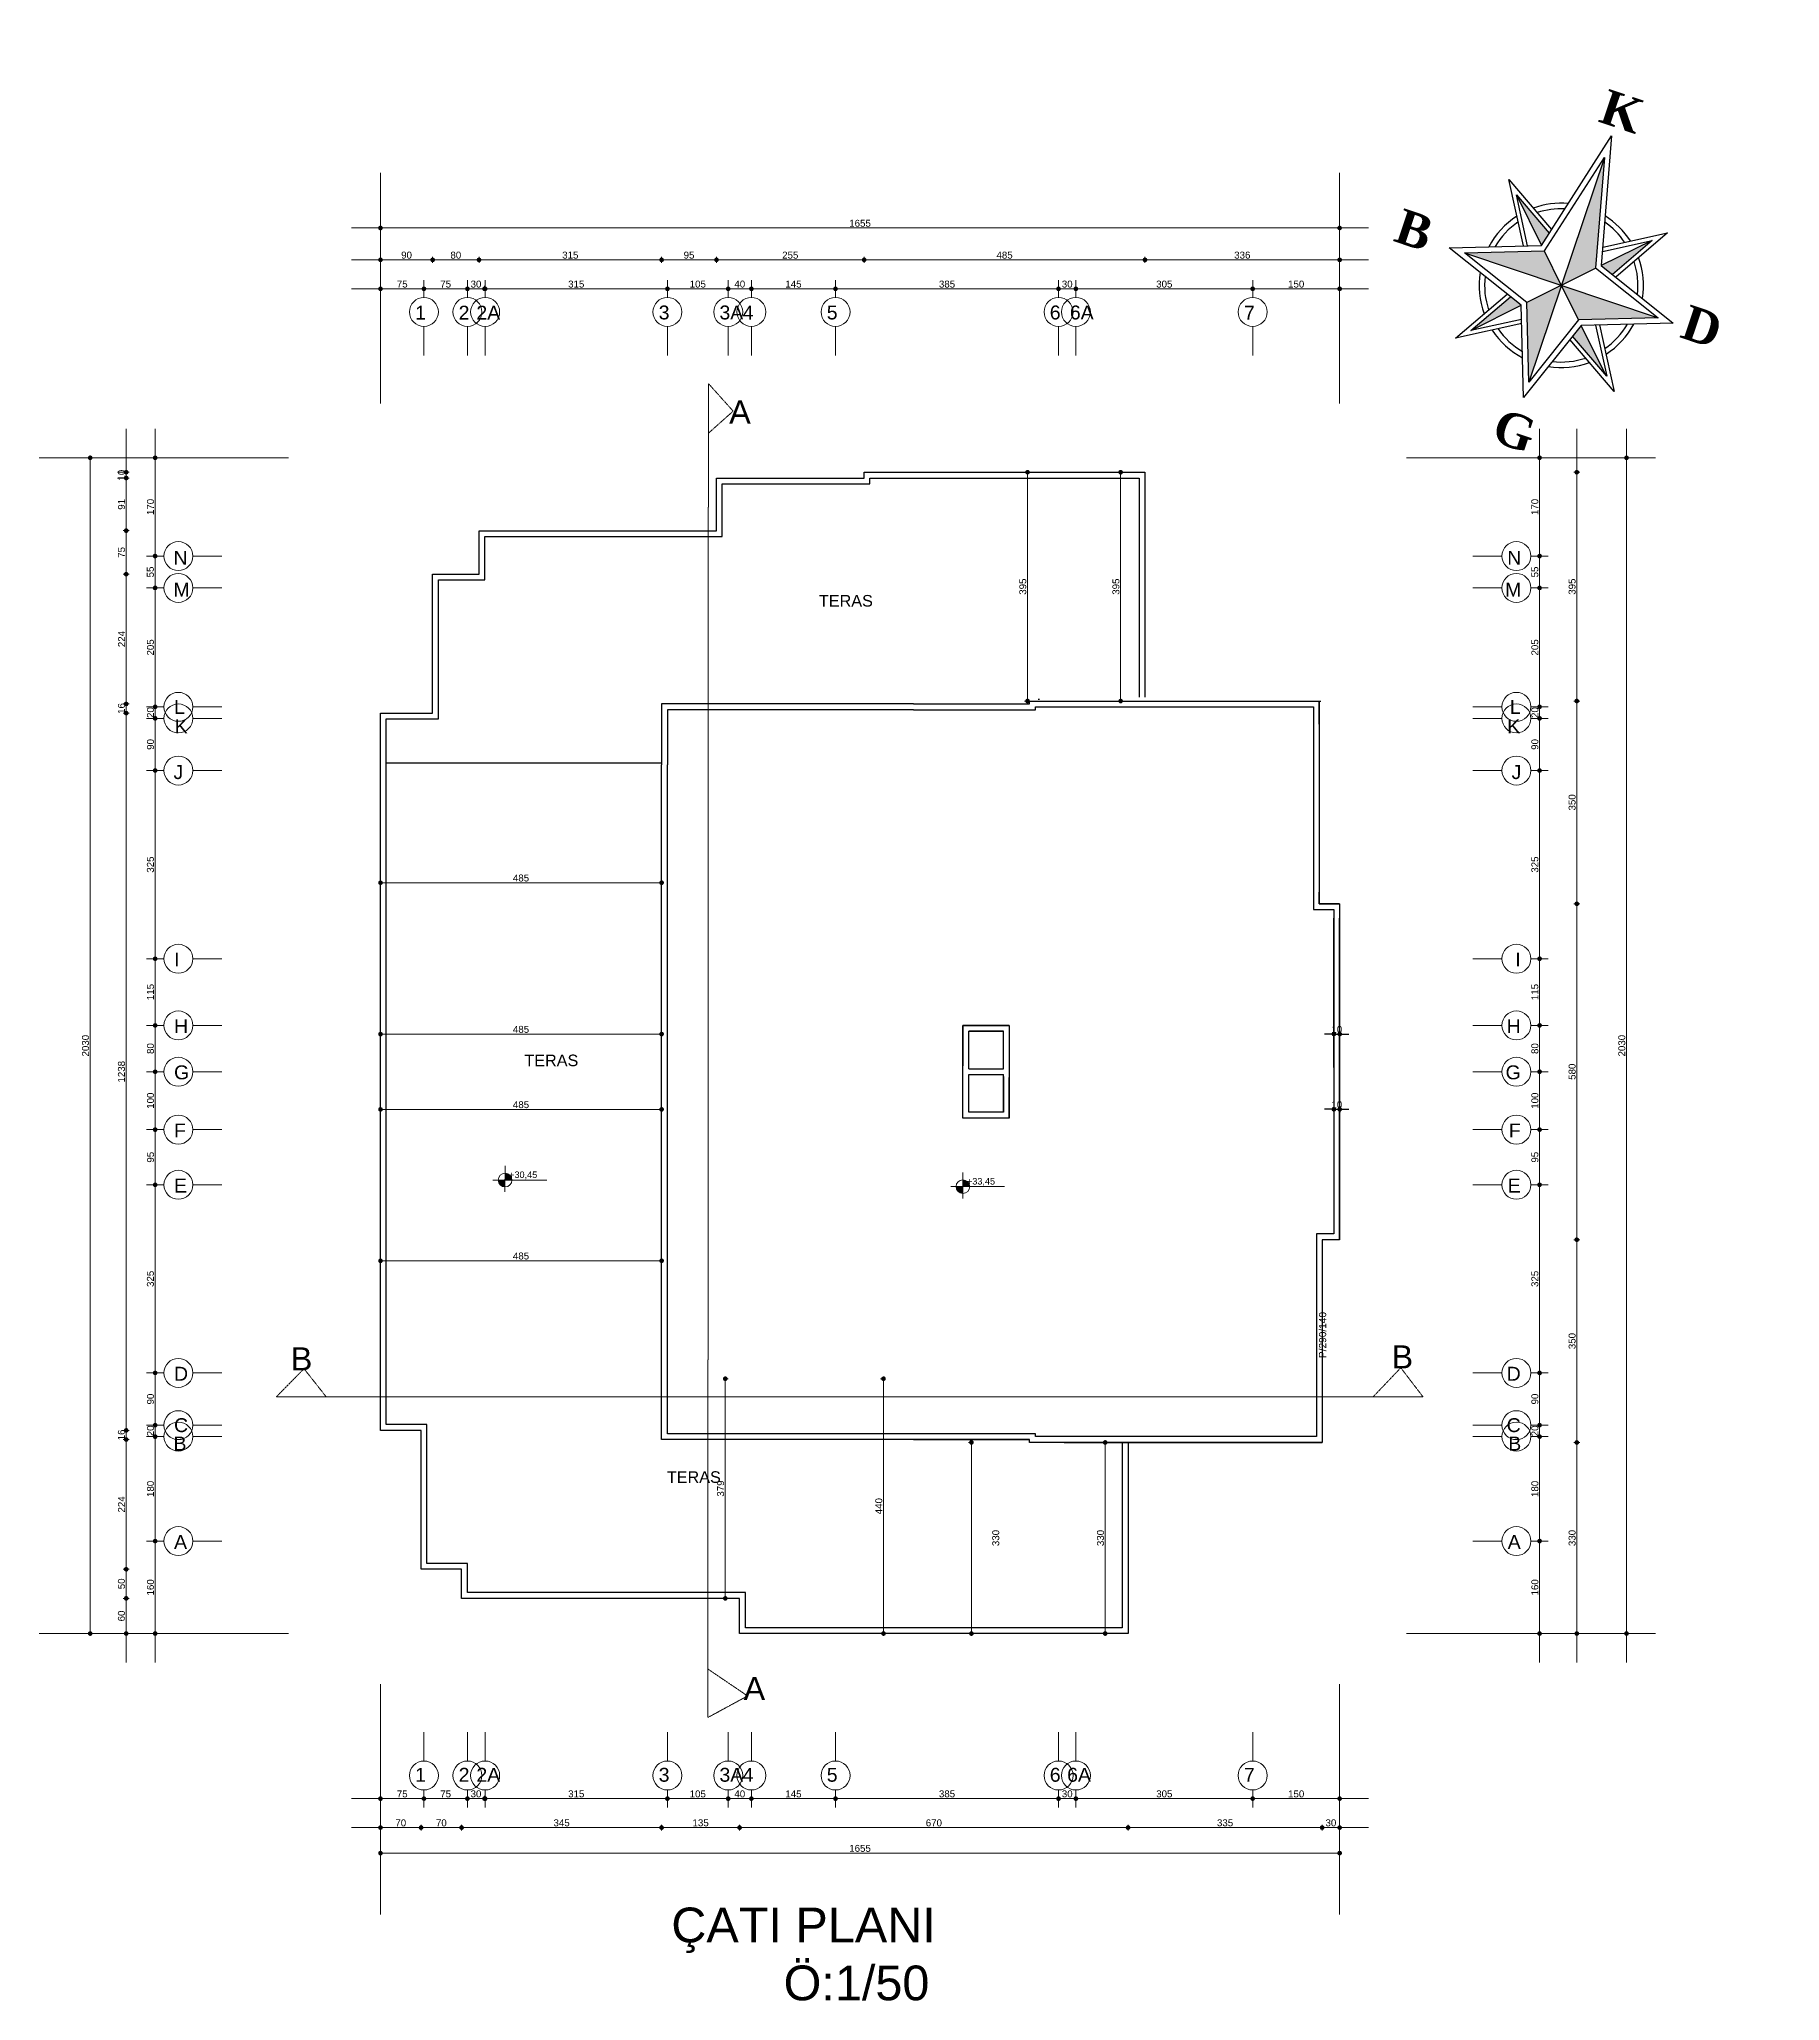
# Model space of a CAD drawing. Header units: millimetres. Extents: x 38129 to 72024, y -56282 to 16512.
# Drawn here: x 59598 to 62602, y -45744 to -42358 of the extents above; entities that cross this region are included whole.
import ezdxf

# ---------------------------------------------------------------- set-up
doc = ezdxf.new("R2010")
doc.units = ezdxf.units.MM
doc.linetypes.add('HIDDEN', pattern=[0.375, 0.25, -0.125])
for name, color, linetype in [('balkon', 171, 'Continuous'), ('sıva', 41, 'Continuous'), ('tefriş', 42, 'Continuous')]:
    doc.layers.add(name, color=color, linetype=linetype)
for name, color, linetype, lineweight in [('DIŞÖLÇÜ', 37, 'Continuous', 0), ('DUVAR', 255, 'Continuous', 30), ('DÖŞEME', 4, 'Continuous', 15), ('dışölçü', 32, 'Continuous', 25), ('KOLON', 90, 'Continuous', 30), ('KOT', 7, 'Continuous', 20), ('mahal', 7, 'Continuous', 5), ('pencere+KAPI', 1, 'Continuous', 0), ('ölçü İÇ', 31, 'Continuous', 0)]:
    doc.layers.add(name, color=color, linetype=linetype, lineweight=lineweight)
doc.styles.add('icdisolcu_yazi', font='arial.ttf')
doc.styles.add('MALİ1', font='timesbd.ttf')
doc.styles.get("Standard").update_dxf_attribs({"font": 'arial.ttf'})
doc.styles.add('style1', font='arial.ttf')
doc.dimstyles.new('İç Ölçü', dxfattribs={"dimtxt": 12, "dimasz": 8, "dimexe": 5, "dimexo": 0, "dimgap": 2, "dimtad": 1, "dimdec": 0, "dimzin": 12, "dimdsep": 46, "dimtxsty": 'icdisolcu_yazi', "dimblk": 'DOT', "dimcen": 8, "dimdle": 5, "dimclrd": 256, "dimclre": 256, "dimclrt": 7, "dimadec": 0, "dimazin": 3, "dimtfac": 1, "dimtdec": 0, "dimtix": 1, "dimtmove": 2, "dimatfit": 3, "dimldrblk": 'DOT', "dimfxl": 0, "dimtolj": 1, "dimtzin": 0, "dimlwd": -1, "dimlwe": -1, "dimarcsym": 0})

msp = doc.modelspace()

# ---------------------------------------------------------------- texts
at = {"layer": 'DIŞÖLÇÜ', "char_height": 24, "width": 425.623}
for s, insert, attachment_point, rotation in [('1', (60247.1, -42841.9), 7, 360), ('2', (60322.1, -42841.9), 7, 360), ('2A', (60352.7, -42841.9), 7, 360), ('3', (60667.3, -42841.9), 7, 360), ('3A', (60772.1, -42841.9), 7, 360), ('4', (60812.1, -42841.9), 7, 360), ('5', (60957.3, -42841.9), 7, 360), ('6', (61342.1, -42841.9), 7, 360), ('6A', (61376.8, -42841.9), 7, 360), ('7', (61677.2, -42841.9), 7, 360), ('N', (59830, -43265.1), 7, 360), ('N', (62155.7, -43265.1), 9, 0), ('M', (59830, -43320.1), 7, 360), ('M', (62155.7, -43320.1), 9, 0), ('L', (59831, -43522.7), 7, 360), ('L', (62154.7, -43522.7), 9, 0), ('K', (59832, -43555.9), 7, 360), ('K', (62153.8, -43555.9), 9, 0), ('J', (59830, -43635.4), 7, 360), ('J', (62155.7, -43635.4), 9, 0), ('I', (59831, -43958.6), 7, 360), ('I', (62154.7, -43958.6), 9, 0), ('H', (59831, -44073.8), 7, 360), ('H', (62154.7, -44073.8), 9, 0), ('G', (59831, -44153.8), 7, 360), ('G', (62154.7, -44153.8), 9, 0), ('F', (59831, -44253.8), 7, 360), ('F', (62154.7, -44253.8), 9, 0), ('E', (59831, -44348.9), 7, 360), ('E', (62154.7, -44348.9), 9, 0), ('D', (59831, -44673.8), 7, 360), ('D', (62154.7, -44673.8), 9, 0), ('C', (59831, -44762.9), 7, 360), ('C', (62154.7, -44762.9), 9, 0), ('B', (59830.1, -44794.4), 7, 360), ('B', (62155.6, -44794.4), 9, 0), ('A', (59831, -44964.1), 7, 360), ('A', (62154.7, -44964.1), 9, 0), ('1', (60247.1, -45342.2), 1, 0), ('2', (60322.1, -45342.2), 1, 0), ('2A', (60352.7, -45342.2), 1, 0), ('3', (60667.3, -45342.2), 1, 0), ('3A', (60772.1, -45342.2), 1, 0), ('4', (60812.1, -45342.2), 1, 0), ('5', (60957.3, -45342.2), 1, 0), ('6', (61342.1, -45342.2), 1, 0), ('6A', (61372.1, -45342.2), 1, 0), ('7', (61677.2, -45342.2), 1, 0)]:
    msp.add_mtext(s, dxfattribs=dict(at, insert=insert, attachment_point=attachment_point, rotation=rotation))
at = {"layer": 'mahal', "attachment_point": 1}
for s, width, insert, char_height in [('TERAS', 250.343, (60943.7, -43317.3), 20), ('TERAS', 250.343, (60435.4, -44110.8), 20), ('TERAS', 250.343, (60681.3, -44830.2), 20), ('\\pi50.61;ÇATI PLANI \\P\\pi244.398;Ö:1/50', 732.289, (60638.4, -45583.5), 60)]:
    msp.add_mtext_dynamic_manual_height_columns(s, width=width, gutter_width=12.5, heights=[0], dxfattribs=dict(at, insert=insert, char_height=char_height))
at = {"layer": 'mahal', "char_height": 11.25, "width": 137.96, "attachment_point": 3, "style": 'style1'}
for s, insert in [('+30,45', (60457.7, -44312.6)), ('+33,45', (61247.7, -44323.9))]:
    msp.add_mtext(s, dxfattribs=dict(at, insert=insert))
at = {"layer": 'pencere+KAPI', "linetype": 'HIDDEN', "char_height": 40, "width": 1884.499, "attachment_point": 1, "rotation": 359.9573}
for insert in [(60788.9, -42981.5), (60813.8, -45185.3)]:
    msp.add_mtext('A', dxfattribs=dict(at, insert=insert))
at = {"layer": 'pencere+KAPI', "insert": (61806.6, -44555.1), "char_height": 12.5, "width": 27.095, "attachment_point": 3, "rotation": 90, "style": 'style1'}
msp.add_mtext('P/290/140', dxfattribs=at)
at = {"layer": 'pencere+KAPI', "linetype": 'HIDDEN', "char_height": 40, "width": 1884.499, "attachment_point": 7}
for insert in [(60032.4, -44656.1), (61931.8, -44652.7)]:
    msp.add_mtext('B', dxfattribs=dict(at, insert=insert))

# ---------------------------------------------------------------- blocks, each defined once
blk = doc.blocks.new('KUZEY İŞARETİ')
at = {"layer": 'DÖŞEME'}
h = blk.add_hatch(color=256, dxfattribs=at)
h.paths.add_polyline_path([(0, -74), (-19.8, -19.8), (0, 0)])
h.paths.add_polyline_path([(74, 0), (19.8, -19.8), (0, 0)])
h.paths.add_polyline_path([(19.6, 19.6), (0, 0), (0, 98)])
h.paths.add_polyline_path([(-74, 0), (-19.8, 19.8), (0, 0)])
h = blk.add_hatch(color=256, dxfattribs=at)
h.paths.add_polyline_path([(-51.7, -51.8), (-32.3, -19.5), (-22.9, -22.9)])
h.paths.add_polyline_path([(51.8, -51.8), (19.5, -32.3), (22.9, -22.9)])
h.paths.add_polyline_path([(32.6, 19.4), (22.9, 22.9), (52, 51.9), (52.2, 51.9)])
h.paths.add_polyline_path([(-22.9, 22.9), (-51.7, 51.8), (-51.7, 51.9), (-20.3, 33.1)])
for p, q in [((0, 98), (0, -74)), ((-51.7, 51.8), (-22.9, 22.9)), ((52, 51.9), (22.9, 22.9)), ((19.8, 19.8), (-19.8, -19.8)), ((-19.8, 19.8), (0, 0)), ((-74, 0), (74, 0)), ((0, 0), (19.8, -19.8)), ((-51.7, -51.8), (-22.9, -22.9)), ((51.8, -51.8), (22.9, -22.9))]:
    blk.add_line(p, q)
for points in [[(-22.9, 22.9), (0, 114.5), (22.9, 22.9), (85.7, 0), (22.9, -22.9), (0, -85.7), (-22.9, -22.9), (-85.7, 0)], [(-19.5, 19.9), (0, 98), (19.5, 19.9), (74, 0), (19.8, -19.8), (0, -74), (-19.8, -19.8), (-74, 0)]]:
    blk.add_lwpolyline(points, close=True)
for points in [[(-35.1, 18.4), (-60.5, 60.7), (-19.6, 36.2)], [(19.6, 35.9), (60.9, 60.7), (35.5, 18.3)], [(-32.3, 19.5), (-51.7, 51.9), (-20.3, 33.1)], [(20.4, 32.9), (52.2, 51.9), (32.6, 19.4)], [(-18.3, -35.4), (-60.5, -60.7), (-35.1, -18.4)], [(-19.4, -32.5), (-51.7, -51.9), (-32.3, -19.5)], [(35.5, -18.3), (60.9, -60.7), (18.4, -35.2)], [(32.6, -19.4), (52.2, -51.9), (19.5, -32.3)]]:
    blk.add_lwpolyline(points)
for radius, start, end in [(59.6, 103.7216, 128.4843), (59.6, 51.301, 76.2784), (55.6, 105.9189, 126.927), (55.6, 52.8404, 74.0811), (59.6, 141.2295, 170.5301), (55.6, 142.763, 168.1645), (55.6, 11.8355, 36.8494), (59.6, 9.4699, 38.4126), (59.6, 189.4699, 218.7705), (55.6, 191.8355, 217.237), (55.6, 323.1506, 348.1645), (59.6, 321.5874, 350.5301), (59.6, 231.5157, 260.5301), (55.6, 233.073, 258.1645), (59.6, 279.4699, 308.699), (55.6, 281.8355, 307.1596)]:
    blk.add_arc((0, 0), radius, start, end)
at = {"style": 'MALİ1'}
for s, p in [('K', (-13.2, 121.1)), ('B', (-126.5, -8.3)), ('D', (92.6, -8.3)), ('G', (-13.2, -123.2))]:
    blk.add_text(s, height=25, dxfattribs=at).set_placement(p)
blk = doc.blocks.new('_Dot')
at = {"color": 0, "lineweight": -2}
blk.add_line((-0.5, 0), (-1, 0), dxfattribs=at)
at = {"color": 0, "lineweight": 30, "const_width": 0.5}
blk.add_lwpolyline([(-0.25, 0, 1), (0.25, 0, 1)], format="xyb", close=True, dxfattribs=at)
blk = doc.blocks.new('*D2576')
at = {"layer": 'Defpoints', "color": 0, "transparency": 16777216}
for p in [(60187.2, -42787.6), (60262.2, -42788.7), (60262.2, -42788.7)]:
    blk.add_point(p, dxfattribs=at)
at = {"layer": 'DIŞÖLÇÜ', "transparency": 16777216}
for p, q in [((60187.2, -42787.6), (60187.2, -42793.7)), ((60262.2, -42788.7), (60262.2, -42783.7))]:
    blk.add_line(p, q, dxfattribs=at)
at = {"layer": 'DIŞÖLÇÜ', "linetype": 'Continuous', "transparency": 16777216}
blk.add_line((60195.2, -42788.7), (60254.2, -42788.7), dxfattribs=at)
at = {"layer": 'DIŞÖLÇÜ', "transparency": 16777216, "xscale": 8, "yscale": 8, "zscale": 8, "rotation": 180}
blk.add_blockref('_Dot', (60187.2, -42788.7), dxfattribs=at)
at = {"layer": 'DIŞÖLÇÜ', "transparency": 16777216, "xscale": 8, "yscale": 8, "zscale": 8}
blk.add_blockref('_Dot', (60262.2, -42788.7), dxfattribs=at)
at = {"layer": 'DIŞÖLÇÜ', "color": 7, "transparency": 16777216, "insert": (60224.7, -42780.6), "char_height": 12, "attachment_point": 5, "style": 'icdisolcu_yazi'}
blk.add_mtext('\\A1;75', dxfattribs=at)
blk = doc.blocks.new('*D2577')
at = {"layer": 'Defpoints', "color": 0, "transparency": 16777216}
for p in [(60262.2, -42788.7), (60337.2, -42788.7), (60337.2, -42788.7)]:
    blk.add_point(p, dxfattribs=at)
at = {"layer": 'DIŞÖLÇÜ', "transparency": 16777216}
for p, q in [((60262.2, -42788.7), (60262.2, -42783.7)), ((60337.2, -42788.7), (60337.2, -42783.7))]:
    blk.add_line(p, q, dxfattribs=at)
at = {"layer": 'DIŞÖLÇÜ', "linetype": 'Continuous', "transparency": 16777216}
blk.add_line((60270.2, -42788.7), (60329.2, -42788.7), dxfattribs=at)
at = {"layer": 'DIŞÖLÇÜ', "transparency": 16777216, "xscale": 8, "yscale": 8, "zscale": 8, "rotation": 180}
blk.add_blockref('_Dot', (60262.2, -42788.7), dxfattribs=at)
at = {"layer": 'DIŞÖLÇÜ', "transparency": 16777216, "xscale": 8, "yscale": 8, "zscale": 8}
blk.add_blockref('_Dot', (60337.2, -42788.7), dxfattribs=at)
at = {"layer": 'DIŞÖLÇÜ', "color": 7, "transparency": 16777216, "insert": (60299.7, -42780.6), "char_height": 12, "attachment_point": 5, "style": 'icdisolcu_yazi'}
blk.add_mtext('\\A1;75', dxfattribs=at)
blk = doc.blocks.new('*D2578')
at = {"layer": 'Defpoints', "color": 0, "transparency": 16777216}
for p in [(60367.8, -42788.7), (60682.3, -42788.7), (60682.3, -42788.7)]:
    blk.add_point(p, dxfattribs=at)
at = {"layer": 'DIŞÖLÇÜ', "transparency": 16777216}
for p, q in [((60367.8, -42788.7), (60367.8, -42783.7)), ((60682.3, -42788.7), (60682.3, -42783.7))]:
    blk.add_line(p, q, dxfattribs=at)
at = {"layer": 'DIŞÖLÇÜ', "linetype": 'Continuous', "transparency": 16777216}
blk.add_line((60375.8, -42788.7), (60674.3, -42788.7), dxfattribs=at)
at = {"layer": 'DIŞÖLÇÜ', "transparency": 16777216, "xscale": 8, "yscale": 8, "zscale": 8, "rotation": 180}
blk.add_blockref('_Dot', (60367.8, -42788.7), dxfattribs=at)
at = {"layer": 'DIŞÖLÇÜ', "transparency": 16777216, "xscale": 8, "yscale": 8, "zscale": 8}
blk.add_blockref('_Dot', (60682.3, -42788.7), dxfattribs=at)
at = {"layer": 'DIŞÖLÇÜ', "color": 7, "transparency": 16777216, "insert": (60525, -42780.6), "char_height": 12, "attachment_point": 5, "style": 'icdisolcu_yazi'}
blk.add_mtext('\\A1;315', dxfattribs=at)
blk = doc.blocks.new('*D2579')
at = {"layer": 'Defpoints', "color": 0, "transparency": 16777216}
for p in [(60682.3, -42788.7), (60787.2, -42788.7), (60787.2, -42788.7)]:
    blk.add_point(p, dxfattribs=at)
at = {"layer": 'DIŞÖLÇÜ', "transparency": 16777216}
for p, q in [((60682.3, -42788.7), (60682.3, -42783.7)), ((60787.2, -42788.7), (60787.2, -42783.7))]:
    blk.add_line(p, q, dxfattribs=at)
at = {"layer": 'DIŞÖLÇÜ', "linetype": 'Continuous', "transparency": 16777216}
blk.add_line((60690.3, -42788.7), (60779.2, -42788.7), dxfattribs=at)
at = {"layer": 'DIŞÖLÇÜ', "transparency": 16777216, "xscale": 8, "yscale": 8, "zscale": 8, "rotation": 180}
blk.add_blockref('_Dot', (60682.3, -42788.7), dxfattribs=at)
at = {"layer": 'DIŞÖLÇÜ', "transparency": 16777216, "xscale": 8, "yscale": 8, "zscale": 8}
blk.add_blockref('_Dot', (60787.2, -42788.7), dxfattribs=at)
at = {"layer": 'DIŞÖLÇÜ', "color": 7, "transparency": 16777216, "insert": (60734.7, -42780.6), "char_height": 12, "attachment_point": 5, "style": 'icdisolcu_yazi'}
blk.add_mtext('\\A1;105', dxfattribs=at)
blk = doc.blocks.new('*D2580')
at = {"layer": 'Defpoints', "color": 0, "transparency": 16777216}
for p in [(60827.2, -42788.7), (60972.4, -42788.7), (60972.4, -42788.7)]:
    blk.add_point(p, dxfattribs=at)
at = {"layer": 'DIŞÖLÇÜ', "transparency": 16777216}
for p, q in [((60827.2, -42788.7), (60827.2, -42783.7)), ((60972.4, -42788.7), (60972.4, -42783.7))]:
    blk.add_line(p, q, dxfattribs=at)
at = {"layer": 'DIŞÖLÇÜ', "linetype": 'Continuous', "transparency": 16777216}
blk.add_line((60835.2, -42788.7), (60964.4, -42788.7), dxfattribs=at)
at = {"layer": 'DIŞÖLÇÜ', "transparency": 16777216, "xscale": 8, "yscale": 8, "zscale": 8, "rotation": 180}
blk.add_blockref('_Dot', (60827.2, -42788.7), dxfattribs=at)
at = {"layer": 'DIŞÖLÇÜ', "transparency": 16777216, "xscale": 8, "yscale": 8, "zscale": 8}
blk.add_blockref('_Dot', (60972.4, -42788.7), dxfattribs=at)
at = {"layer": 'DIŞÖLÇÜ', "color": 7, "transparency": 16777216, "insert": (60899.8, -42780.6), "char_height": 12, "attachment_point": 5, "style": 'icdisolcu_yazi'}
blk.add_mtext('\\A1;145', dxfattribs=at)
blk = doc.blocks.new('*D2581')
at = {"layer": 'Defpoints', "color": 0, "transparency": 16777216}
for p in [(60972.4, -42788.7), (61357.2, -42788.7), (61357.2, -42788.7)]:
    blk.add_point(p, dxfattribs=at)
at = {"layer": 'DIŞÖLÇÜ', "transparency": 16777216}
for p, q in [((60972.4, -42788.7), (60972.4, -42783.7)), ((61357.2, -42788.7), (61357.2, -42783.7))]:
    blk.add_line(p, q, dxfattribs=at)
at = {"layer": 'DIŞÖLÇÜ', "linetype": 'Continuous', "transparency": 16777216}
blk.add_line((60980.4, -42788.7), (61349.2, -42788.7), dxfattribs=at)
at = {"layer": 'DIŞÖLÇÜ', "transparency": 16777216, "xscale": 8, "yscale": 8, "zscale": 8, "rotation": 180}
blk.add_blockref('_Dot', (60972.4, -42788.7), dxfattribs=at)
at = {"layer": 'DIŞÖLÇÜ', "transparency": 16777216, "xscale": 8, "yscale": 8, "zscale": 8}
blk.add_blockref('_Dot', (61357.2, -42788.7), dxfattribs=at)
at = {"layer": 'DIŞÖLÇÜ', "color": 7, "transparency": 16777216, "insert": (61164.8, -42780.6), "char_height": 12, "attachment_point": 5, "style": 'icdisolcu_yazi'}
blk.add_mtext('\\A1;385', dxfattribs=at)
blk = doc.blocks.new('*D2582')
at = {"layer": 'Defpoints', "color": 0, "transparency": 16777216}
for p in [(61387.2, -42788.7), (61692.2, -42788.7), (61692.2, -42788.7)]:
    blk.add_point(p, dxfattribs=at)
at = {"layer": 'DIŞÖLÇÜ', "transparency": 16777216}
for p, q in [((61387.2, -42788.7), (61387.2, -42783.7)), ((61692.2, -42788.7), (61692.2, -42783.7))]:
    blk.add_line(p, q, dxfattribs=at)
at = {"layer": 'DIŞÖLÇÜ', "linetype": 'Continuous', "transparency": 16777216}
blk.add_line((61395.2, -42788.7), (61684.2, -42788.7), dxfattribs=at)
at = {"layer": 'DIŞÖLÇÜ', "transparency": 16777216, "xscale": 8, "yscale": 8, "zscale": 8, "rotation": 180}
blk.add_blockref('_Dot', (61387.2, -42788.7), dxfattribs=at)
at = {"layer": 'DIŞÖLÇÜ', "transparency": 16777216, "xscale": 8, "yscale": 8, "zscale": 8}
blk.add_blockref('_Dot', (61692.2, -42788.7), dxfattribs=at)
at = {"layer": 'DIŞÖLÇÜ', "color": 7, "transparency": 16777216, "insert": (61539.7, -42780.6), "char_height": 12, "attachment_point": 5, "style": 'icdisolcu_yazi'}
blk.add_mtext('\\A1;305', dxfattribs=at)
blk = doc.blocks.new('*D2583')
at = {"layer": 'Defpoints', "color": 0, "transparency": 16777216}
for p in [(61692.2, -42788.7), (61842.3, -42788.7), (61842.3, -42788.7)]:
    blk.add_point(p, dxfattribs=at)
at = {"layer": 'DIŞÖLÇÜ', "transparency": 16777216}
for p, q in [((61692.2, -42788.7), (61692.2, -42783.7)), ((61842.3, -42788.7), (61842.3, -42783.7))]:
    blk.add_line(p, q, dxfattribs=at)
at = {"layer": 'DIŞÖLÇÜ', "linetype": 'Continuous', "transparency": 16777216}
blk.add_line((61700.2, -42788.7), (61834.3, -42788.7), dxfattribs=at)
at = {"layer": 'DIŞÖLÇÜ', "transparency": 16777216, "xscale": 8, "yscale": 8, "zscale": 8, "rotation": 180}
blk.add_blockref('_Dot', (61692.2, -42788.7), dxfattribs=at)
at = {"layer": 'DIŞÖLÇÜ', "transparency": 16777216, "xscale": 8, "yscale": 8, "zscale": 8}
blk.add_blockref('_Dot', (61842.3, -42788.7), dxfattribs=at)
at = {"layer": 'DIŞÖLÇÜ', "color": 7, "transparency": 16777216, "insert": (61767.3, -42780.6), "char_height": 12, "attachment_point": 5, "style": 'icdisolcu_yazi'}
blk.add_mtext('\\A1;150', dxfattribs=at)
blk = doc.blocks.new('*D2584')
at = {"layer": 'Defpoints', "color": 0, "transparency": 16777216}
for p in [(59798.4, -44950.7), (59798.4, -44950.7), (59798.4, -45110.4)]:
    blk.add_point(p, dxfattribs=at)
at = {"layer": 'DIŞÖLÇÜ', "transparency": 16777216}
for p, q in [((59798.4, -44950.7), (59803.4, -44950.7)), ((59798.4, -45110.4), (59803.4, -45110.4))]:
    blk.add_line(p, q, dxfattribs=at)
at = {"layer": 'DIŞÖLÇÜ', "linetype": 'Continuous', "transparency": 16777216}
blk.add_line((59798.4, -45102.4), (59798.4, -44958.7), dxfattribs=at)
at = {"layer": 'DIŞÖLÇÜ', "transparency": 16777216, "xscale": 8, "yscale": 8, "zscale": 8}
for p, rotation in [((59798.4, -44950.7), 90), ((59798.4, -45110.4), 270)]:
    blk.add_blockref('_Dot', p, dxfattribs=dict(at, rotation=rotation))
at = {"layer": 'DIŞÖLÇÜ', "color": 7, "transparency": 16777216, "insert": (59790.3, -45030.6), "char_height": 12, "attachment_point": 5, "rotation": 90, "style": 'icdisolcu_yazi'}
blk.add_mtext('\\A1;160', dxfattribs=at)
blk = doc.blocks.new('*D2585')
at = {"layer": 'Defpoints', "color": 0, "transparency": 16777216}
for p in [(59798.4, -44770.4), (59798.4, -44770.4), (59798.4, -44950.7)]:
    blk.add_point(p, dxfattribs=at)
at = {"layer": 'DIŞÖLÇÜ', "transparency": 16777216}
for p, q in [((59798.4, -44770.4), (59803.4, -44770.4)), ((59798.4, -44950.7), (59803.4, -44950.7))]:
    blk.add_line(p, q, dxfattribs=at)
at = {"layer": 'DIŞÖLÇÜ', "linetype": 'Continuous', "transparency": 16777216}
blk.add_line((59798.4, -44942.7), (59798.4, -44778.4), dxfattribs=at)
at = {"layer": 'DIŞÖLÇÜ', "transparency": 16777216, "xscale": 8, "yscale": 8, "zscale": 8}
for p, rotation in [((59798.4, -44770.4), 90), ((59798.4, -44950.7), 270)]:
    blk.add_blockref('_Dot', p, dxfattribs=dict(at, rotation=rotation))
at = {"layer": 'DIŞÖLÇÜ', "color": 7, "transparency": 16777216, "insert": (59790.3, -44860.6), "char_height": 12, "attachment_point": 5, "rotation": 90, "style": 'icdisolcu_yazi'}
blk.add_mtext('\\A1;180', dxfattribs=at)
blk = doc.blocks.new('*D2586')
at = {"layer": 'Defpoints', "color": 0, "transparency": 16777216}
for p in [(59798.4, -44660.4), (59798.4, -44660.4), (59798.4, -44750.6)]:
    blk.add_point(p, dxfattribs=at)
at = {"layer": 'DIŞÖLÇÜ', "transparency": 16777216}
for p, q in [((59798.4, -44660.4), (59803.4, -44660.4)), ((59798.4, -44750.6), (59803.4, -44750.6))]:
    blk.add_line(p, q, dxfattribs=at)
at = {"layer": 'DIŞÖLÇÜ', "linetype": 'Continuous', "transparency": 16777216}
blk.add_line((59798.4, -44742.6), (59798.4, -44668.4), dxfattribs=at)
at = {"layer": 'DIŞÖLÇÜ', "transparency": 16777216, "xscale": 8, "yscale": 8, "zscale": 8}
for p, rotation in [((59798.4, -44660.4), 90), ((59798.4, -44750.6), 270)]:
    blk.add_blockref('_Dot', p, dxfattribs=dict(at, rotation=rotation))
at = {"layer": 'DIŞÖLÇÜ', "color": 7, "transparency": 16777216, "insert": (59790.3, -44705.5), "char_height": 12, "attachment_point": 5, "rotation": 90, "style": 'icdisolcu_yazi'}
blk.add_mtext('\\A1;90', dxfattribs=at)
blk = doc.blocks.new('*D2587')
at = {"layer": 'Defpoints', "color": 0, "transparency": 16777216}
for p in [(59798.4, -44335.6), (59798.4, -44335.6), (59798.4, -44660.4)]:
    blk.add_point(p, dxfattribs=at)
at = {"layer": 'DIŞÖLÇÜ', "transparency": 16777216}
for p, q in [((59798.4, -44335.6), (59803.4, -44335.6)), ((59798.4, -44660.4), (59803.4, -44660.4))]:
    blk.add_line(p, q, dxfattribs=at)
at = {"layer": 'DIŞÖLÇÜ', "linetype": 'Continuous', "transparency": 16777216}
blk.add_line((59798.4, -44652.4), (59798.4, -44343.6), dxfattribs=at)
at = {"layer": 'DIŞÖLÇÜ', "transparency": 16777216, "xscale": 8, "yscale": 8, "zscale": 8}
for p, rotation in [((59798.4, -44335.6), 90), ((59798.4, -44660.4), 270)]:
    blk.add_blockref('_Dot', p, dxfattribs=dict(at, rotation=rotation))
at = {"layer": 'DIŞÖLÇÜ', "color": 7, "transparency": 16777216, "insert": (59790.2, -44498), "char_height": 12, "attachment_point": 5, "rotation": 90, "style": 'icdisolcu_yazi'}
blk.add_mtext('\\A1;325', dxfattribs=at)
blk = doc.blocks.new('*D2588')
at = {"layer": 'Defpoints', "color": 0, "transparency": 16777216}
for p in [(59798.4, -44240.4), (59798.4, -44240.4), (59798.4, -44335.6)]:
    blk.add_point(p, dxfattribs=at)
at = {"layer": 'DIŞÖLÇÜ', "transparency": 16777216}
for p, q in [((59798.4, -44240.4), (59803.4, -44240.4)), ((59798.4, -44335.6), (59803.4, -44335.6))]:
    blk.add_line(p, q, dxfattribs=at)
at = {"layer": 'DIŞÖLÇÜ', "linetype": 'Continuous', "transparency": 16777216}
blk.add_line((59798.4, -44327.6), (59798.4, -44248.4), dxfattribs=at)
at = {"layer": 'DIŞÖLÇÜ', "transparency": 16777216, "xscale": 8, "yscale": 8, "zscale": 8}
for p, rotation in [((59798.4, -44240.4), 90), ((59798.4, -44335.6), 270)]:
    blk.add_blockref('_Dot', p, dxfattribs=dict(at, rotation=rotation))
at = {"layer": 'DIŞÖLÇÜ', "color": 7, "transparency": 16777216, "insert": (59790.3, -44288), "char_height": 12, "attachment_point": 5, "rotation": 90, "style": 'icdisolcu_yazi'}
blk.add_mtext('\\A1;95', dxfattribs=at)
blk = doc.blocks.new('*D2589')
at = {"layer": 'Defpoints', "color": 0, "transparency": 16777216}
for p in [(59798.4, -44140.4), (59798.4, -44140.4), (59798.4, -44240.4)]:
    blk.add_point(p, dxfattribs=at)
at = {"layer": 'DIŞÖLÇÜ', "transparency": 16777216}
for p, q in [((59798.4, -44140.4), (59803.4, -44140.4)), ((59798.4, -44240.4), (59803.4, -44240.4))]:
    blk.add_line(p, q, dxfattribs=at)
at = {"layer": 'DIŞÖLÇÜ', "linetype": 'Continuous', "transparency": 16777216}
blk.add_line((59798.4, -44232.4), (59798.4, -44148.4), dxfattribs=at)
at = {"layer": 'DIŞÖLÇÜ', "transparency": 16777216, "xscale": 8, "yscale": 8, "zscale": 8}
for p, rotation in [((59798.4, -44140.4), 90), ((59798.4, -44240.4), 270)]:
    blk.add_blockref('_Dot', p, dxfattribs=dict(at, rotation=rotation))
at = {"layer": 'DIŞÖLÇÜ', "color": 7, "transparency": 16777216, "insert": (59790.3, -44190.4), "char_height": 12, "attachment_point": 5, "rotation": 90, "style": 'icdisolcu_yazi'}
blk.add_mtext('\\A1;100', dxfattribs=at)
blk = doc.blocks.new('*D2590')
at = {"layer": 'Defpoints', "color": 0, "transparency": 16777216}
for p in [(59798.4, -44060.4), (59798.4, -44060.4), (59798.4, -44140.4)]:
    blk.add_point(p, dxfattribs=at)
at = {"layer": 'DIŞÖLÇÜ', "transparency": 16777216}
for p, q in [((59798.4, -44060.4), (59803.4, -44060.4)), ((59798.4, -44140.4), (59803.4, -44140.4))]:
    blk.add_line(p, q, dxfattribs=at)
at = {"layer": 'DIŞÖLÇÜ', "linetype": 'Continuous', "transparency": 16777216}
blk.add_line((59798.4, -44132.4), (59798.4, -44068.4), dxfattribs=at)
at = {"layer": 'DIŞÖLÇÜ', "transparency": 16777216, "xscale": 8, "yscale": 8, "zscale": 8}
for p, rotation in [((59798.4, -44060.4), 90), ((59798.4, -44140.4), 270)]:
    blk.add_blockref('_Dot', p, dxfattribs=dict(at, rotation=rotation))
at = {"layer": 'DIŞÖLÇÜ', "color": 7, "transparency": 16777216, "insert": (59790.3, -44100.4), "char_height": 12, "attachment_point": 5, "rotation": 90, "style": 'icdisolcu_yazi'}
blk.add_mtext('\\A1;80', dxfattribs=at)
blk = doc.blocks.new('*D2591')
at = {"layer": 'Defpoints', "color": 0, "transparency": 16777216}
for p in [(59798.4, -43945.3), (59798.4, -43945.3), (59798.4, -44060.4)]:
    blk.add_point(p, dxfattribs=at)
at = {"layer": 'DIŞÖLÇÜ', "transparency": 16777216}
for p, q in [((59798.4, -43945.3), (59803.4, -43945.3)), ((59798.4, -44060.4), (59803.4, -44060.4))]:
    blk.add_line(p, q, dxfattribs=at)
at = {"layer": 'DIŞÖLÇÜ', "linetype": 'Continuous', "transparency": 16777216}
blk.add_line((59798.4, -44052.4), (59798.4, -43953.3), dxfattribs=at)
at = {"layer": 'DIŞÖLÇÜ', "transparency": 16777216, "xscale": 8, "yscale": 8, "zscale": 8}
for p, rotation in [((59798.4, -43945.3), 90), ((59798.4, -44060.4), 270)]:
    blk.add_blockref('_Dot', p, dxfattribs=dict(at, rotation=rotation))
at = {"layer": 'DIŞÖLÇÜ', "color": 7, "transparency": 16777216, "insert": (59790.3, -44002.8), "char_height": 12, "attachment_point": 5, "rotation": 90, "style": 'icdisolcu_yazi'}
blk.add_mtext('\\A1;115', dxfattribs=at)
blk = doc.blocks.new('*D2592')
at = {"layer": 'Defpoints', "color": 0, "transparency": 16777216}
for p in [(59798.4, -43620.4), (59798.4, -43620.4), (59798.4, -43945.3)]:
    blk.add_point(p, dxfattribs=at)
at = {"layer": 'DIŞÖLÇÜ', "transparency": 16777216}
for p, q in [((59798.4, -43620.4), (59803.4, -43620.4)), ((59798.4, -43945.3), (59803.4, -43945.3))]:
    blk.add_line(p, q, dxfattribs=at)
at = {"layer": 'DIŞÖLÇÜ', "linetype": 'Continuous', "transparency": 16777216}
blk.add_line((59798.4, -43937.3), (59798.4, -43628.4), dxfattribs=at)
at = {"layer": 'DIŞÖLÇÜ', "transparency": 16777216, "xscale": 8, "yscale": 8, "zscale": 8}
for p, rotation in [((59798.4, -43620.4), 90), ((59798.4, -43945.3), 270)]:
    blk.add_blockref('_Dot', p, dxfattribs=dict(at, rotation=rotation))
at = {"layer": 'DIŞÖLÇÜ', "color": 7, "transparency": 16777216, "insert": (59790.2, -43782.8), "char_height": 12, "attachment_point": 5, "rotation": 90, "style": 'icdisolcu_yazi'}
blk.add_mtext('\\A1;325', dxfattribs=at)
blk = doc.blocks.new('*D2593')
at = {"layer": 'Defpoints', "color": 0, "transparency": 16777216}
for p in [(59798.4, -43530.3), (59798.4, -43530.3), (59798.4, -43620.4)]:
    blk.add_point(p, dxfattribs=at)
at = {"layer": 'DIŞÖLÇÜ', "transparency": 16777216}
for p, q in [((59798.4, -43530.3), (59803.4, -43530.3)), ((59798.4, -43620.4), (59803.4, -43620.4))]:
    blk.add_line(p, q, dxfattribs=at)
at = {"layer": 'DIŞÖLÇÜ', "linetype": 'Continuous', "transparency": 16777216}
blk.add_line((59798.4, -43612.4), (59798.4, -43538.3), dxfattribs=at)
at = {"layer": 'DIŞÖLÇÜ', "transparency": 16777216, "xscale": 8, "yscale": 8, "zscale": 8}
for p, rotation in [((59798.4, -43530.3), 90), ((59798.4, -43620.4), 270)]:
    blk.add_blockref('_Dot', p, dxfattribs=dict(at, rotation=rotation))
at = {"layer": 'DIŞÖLÇÜ', "color": 7, "transparency": 16777216, "insert": (59790.3, -43575.3), "char_height": 12, "attachment_point": 5, "rotation": 90, "style": 'icdisolcu_yazi'}
blk.add_mtext('\\A1;90', dxfattribs=at)
blk = doc.blocks.new('*D2594')
at = {"layer": 'Defpoints', "color": 0, "transparency": 16777216}
for p in [(59798.4, -43510.4), (59798.4, -43510.4), (59798.4, -43530.3)]:
    blk.add_point(p, dxfattribs=at)
at = {"layer": 'DIŞÖLÇÜ', "linetype": 'Continuous', "transparency": 16777216}
for p, q in [((59798.4, -43502.4), (59798.4, -43494.4)), ((59798.4, -43530.3), (59798.4, -43510.4)), ((59798.4, -43538.3), (59798.4, -43546.3))]:
    blk.add_line(p, q, dxfattribs=at)
at = {"layer": 'DIŞÖLÇÜ', "transparency": 16777216}
for p, q in [((59798.4, -43510.4), (59803.4, -43510.4)), ((59798.4, -43530.3), (59803.4, -43530.3))]:
    blk.add_line(p, q, dxfattribs=at)
at = {"layer": 'DIŞÖLÇÜ', "transparency": 16777216, "xscale": 8, "yscale": 8, "zscale": 8}
for p, rotation in [((59798.4, -43510.4), 270), ((59798.4, -43530.3), 90)]:
    blk.add_blockref('_Dot', p, dxfattribs=dict(at, rotation=rotation))
at = {"layer": 'DIŞÖLÇÜ', "color": 7, "transparency": 16777216, "insert": (59790.3, -43520.3), "char_height": 12, "attachment_point": 5, "rotation": 90, "style": 'icdisolcu_yazi'}
blk.add_mtext('\\A1;20', dxfattribs=at)
blk = doc.blocks.new('*D2595')
at = {"layer": 'Defpoints', "color": 0, "transparency": 16777216}
for p in [(59798.4, -43305.1), (59798.4, -43305.1), (59798.4, -43510.4)]:
    blk.add_point(p, dxfattribs=at)
at = {"layer": 'DIŞÖLÇÜ', "transparency": 16777216}
for p, q in [((59798.4, -43305.1), (59803.4, -43305.1)), ((59798.4, -43510.4), (59803.4, -43510.4))]:
    blk.add_line(p, q, dxfattribs=at)
at = {"layer": 'DIŞÖLÇÜ', "linetype": 'Continuous', "transparency": 16777216}
blk.add_line((59798.4, -43502.4), (59798.4, -43313.1), dxfattribs=at)
at = {"layer": 'DIŞÖLÇÜ', "transparency": 16777216, "xscale": 8, "yscale": 8, "zscale": 8}
for p, rotation in [((59798.4, -43305.1), 90), ((59798.4, -43510.4), 270)]:
    blk.add_blockref('_Dot', p, dxfattribs=dict(at, rotation=rotation))
at = {"layer": 'DIŞÖLÇÜ', "color": 7, "transparency": 16777216, "insert": (59790.3, -43407.8), "char_height": 12, "attachment_point": 5, "rotation": 90, "style": 'icdisolcu_yazi'}
blk.add_mtext('\\A1;205', dxfattribs=at)
blk = doc.blocks.new('*D2596')
at = {"layer": 'Defpoints', "color": 0, "transparency": 16777216}
for p in [(59798.4, -43080.4), (59798.4, -43080.4), (59798.4, -43250.1)]:
    blk.add_point(p, dxfattribs=at)
at = {"layer": 'DIŞÖLÇÜ', "transparency": 16777216}
for p, q in [((59798.4, -43080.4), (59803.4, -43080.4)), ((59798.4, -43250.1), (59803.4, -43250.1))]:
    blk.add_line(p, q, dxfattribs=at)
at = {"layer": 'DIŞÖLÇÜ', "linetype": 'Continuous', "transparency": 16777216}
blk.add_line((59798.4, -43242.1), (59798.4, -43088.4), dxfattribs=at)
at = {"layer": 'DIŞÖLÇÜ', "transparency": 16777216, "xscale": 8, "yscale": 8, "zscale": 8}
for p, rotation in [((59798.4, -43080.4), 90), ((59798.4, -43250.1), 270)]:
    blk.add_blockref('_Dot', p, dxfattribs=dict(at, rotation=rotation))
at = {"layer": 'DIŞÖLÇÜ', "color": 7, "transparency": 16777216, "insert": (59790.3, -43165.3), "char_height": 12, "attachment_point": 5, "rotation": 90, "style": 'icdisolcu_yazi'}
blk.add_mtext('\\A1;170', dxfattribs=at)
blk = doc.blocks.new('*D2597')
at = {"layer": 'Defpoints', "color": 0, "transparency": 16777216}
for p in [(59798.4, -44750.6), (59798.4, -44770.4), (59798.4, -44770.4)]:
    blk.add_point(p, dxfattribs=at)
at = {"layer": 'DIŞÖLÇÜ', "linetype": 'Continuous', "transparency": 16777216}
for p, q in [((59798.4, -44742.6), (59798.4, -44734.6)), ((59798.4, -44750.6), (59798.4, -44770.4)), ((59798.4, -44778.4), (59798.4, -44786.4))]:
    blk.add_line(p, q, dxfattribs=at)
at = {"layer": 'DIŞÖLÇÜ', "transparency": 16777216}
for p, q in [((59798.4, -44750.6), (59803.4, -44750.6)), ((59798.4, -44770.4), (59803.4, -44770.4))]:
    blk.add_line(p, q, dxfattribs=at)
at = {"layer": 'DIŞÖLÇÜ', "transparency": 16777216, "xscale": 8, "yscale": 8, "zscale": 8}
for p, rotation in [((59798.4, -44750.6), 270), ((59798.4, -44770.4), 90)]:
    blk.add_blockref('_Dot', p, dxfattribs=dict(at, rotation=rotation))
at = {"layer": 'DIŞÖLÇÜ', "color": 7, "transparency": 16777216, "insert": (59790.3, -44760.5), "char_height": 12, "attachment_point": 5, "rotation": 90, "style": 'icdisolcu_yazi'}
blk.add_mtext('\\A1;20', dxfattribs=at)
blk = doc.blocks.new('*D2598')
at = {"layer": 'Defpoints', "color": 0, "transparency": 16777216}
for p in [(62187.3, -44950.7), (62187.3, -44950.7), (62187.3, -45110.4)]:
    blk.add_point(p, dxfattribs=at)
at = {"layer": 'DIŞÖLÇÜ', "transparency": 16777216}
for p, q in [((62187.3, -44950.7), (62192.3, -44950.7)), ((62187.3, -45110.4), (62192.3, -45110.4))]:
    blk.add_line(p, q, dxfattribs=at)
at = {"layer": 'DIŞÖLÇÜ', "linetype": 'Continuous', "transparency": 16777216}
blk.add_line((62187.3, -45102.4), (62187.3, -44958.7), dxfattribs=at)
at = {"layer": 'DIŞÖLÇÜ', "transparency": 16777216, "xscale": 8, "yscale": 8, "zscale": 8}
for p, rotation in [((62187.3, -44950.7), 90), ((62187.3, -45110.4), 270)]:
    blk.add_blockref('_Dot', p, dxfattribs=dict(at, rotation=rotation))
at = {"layer": 'DIŞÖLÇÜ', "color": 7, "transparency": 16777216, "insert": (62179.2, -45030.6), "char_height": 12, "attachment_point": 5, "rotation": 90, "style": 'icdisolcu_yazi'}
blk.add_mtext('\\A1;160', dxfattribs=at)
blk = doc.blocks.new('*D2599')
at = {"layer": 'Defpoints', "color": 0, "transparency": 16777216}
for p in [(62187.3, -44770.4), (62187.3, -44770.4), (62187.3, -44950.7)]:
    blk.add_point(p, dxfattribs=at)
at = {"layer": 'DIŞÖLÇÜ', "transparency": 16777216}
for p, q in [((62187.3, -44770.4), (62192.3, -44770.4)), ((62187.3, -44950.7), (62192.3, -44950.7))]:
    blk.add_line(p, q, dxfattribs=at)
at = {"layer": 'DIŞÖLÇÜ', "linetype": 'Continuous', "transparency": 16777216}
blk.add_line((62187.3, -44942.7), (62187.3, -44778.4), dxfattribs=at)
at = {"layer": 'DIŞÖLÇÜ', "transparency": 16777216, "xscale": 8, "yscale": 8, "zscale": 8}
for p, rotation in [((62187.3, -44770.4), 90), ((62187.3, -44950.7), 270)]:
    blk.add_blockref('_Dot', p, dxfattribs=dict(at, rotation=rotation))
at = {"layer": 'DIŞÖLÇÜ', "color": 7, "transparency": 16777216, "insert": (62179.2, -44860.6), "char_height": 12, "attachment_point": 5, "rotation": 90, "style": 'icdisolcu_yazi'}
blk.add_mtext('\\A1;180', dxfattribs=at)
blk = doc.blocks.new('*D2600')
at = {"layer": 'Defpoints', "color": 0, "transparency": 16777216}
for p in [(62187.3, -44660.4), (62187.3, -44660.4), (62187.3, -44750.6)]:
    blk.add_point(p, dxfattribs=at)
at = {"layer": 'DIŞÖLÇÜ', "transparency": 16777216}
for p, q in [((62187.3, -44660.4), (62192.3, -44660.4)), ((62187.3, -44750.6), (62192.3, -44750.6))]:
    blk.add_line(p, q, dxfattribs=at)
at = {"layer": 'DIŞÖLÇÜ', "linetype": 'Continuous', "transparency": 16777216}
blk.add_line((62187.3, -44742.6), (62187.3, -44668.4), dxfattribs=at)
at = {"layer": 'DIŞÖLÇÜ', "transparency": 16777216, "xscale": 8, "yscale": 8, "zscale": 8}
for p, rotation in [((62187.3, -44660.4), 90), ((62187.3, -44750.6), 270)]:
    blk.add_blockref('_Dot', p, dxfattribs=dict(at, rotation=rotation))
at = {"layer": 'DIŞÖLÇÜ', "color": 7, "transparency": 16777216, "insert": (62179.2, -44705.5), "char_height": 12, "attachment_point": 5, "rotation": 90, "style": 'icdisolcu_yazi'}
blk.add_mtext('\\A1;90', dxfattribs=at)
blk = doc.blocks.new('*D2601')
at = {"layer": 'Defpoints', "color": 0, "transparency": 16777216}
for p in [(62187.3, -44335.6), (62187.3, -44335.6), (62187.3, -44660.4)]:
    blk.add_point(p, dxfattribs=at)
at = {"layer": 'DIŞÖLÇÜ', "transparency": 16777216}
for p, q in [((62187.3, -44335.6), (62192.3, -44335.6)), ((62187.3, -44660.4), (62192.3, -44660.4))]:
    blk.add_line(p, q, dxfattribs=at)
at = {"layer": 'DIŞÖLÇÜ', "linetype": 'Continuous', "transparency": 16777216}
blk.add_line((62187.3, -44652.4), (62187.3, -44343.6), dxfattribs=at)
at = {"layer": 'DIŞÖLÇÜ', "transparency": 16777216, "xscale": 8, "yscale": 8, "zscale": 8}
for p, rotation in [((62187.3, -44335.6), 90), ((62187.3, -44660.4), 270)]:
    blk.add_blockref('_Dot', p, dxfattribs=dict(at, rotation=rotation))
at = {"layer": 'DIŞÖLÇÜ', "color": 7, "transparency": 16777216, "insert": (62179.2, -44498), "char_height": 12, "attachment_point": 5, "rotation": 90, "style": 'icdisolcu_yazi'}
blk.add_mtext('\\A1;325', dxfattribs=at)
blk = doc.blocks.new('*D2602')
at = {"layer": 'Defpoints', "color": 0, "transparency": 16777216}
for p in [(62187.3, -44240.4), (62187.3, -44240.4), (62187.3, -44335.6)]:
    blk.add_point(p, dxfattribs=at)
at = {"layer": 'DIŞÖLÇÜ', "transparency": 16777216}
for p, q in [((62187.3, -44240.4), (62192.3, -44240.4)), ((62187.3, -44335.6), (62192.3, -44335.6))]:
    blk.add_line(p, q, dxfattribs=at)
at = {"layer": 'DIŞÖLÇÜ', "linetype": 'Continuous', "transparency": 16777216}
blk.add_line((62187.3, -44327.6), (62187.3, -44248.4), dxfattribs=at)
at = {"layer": 'DIŞÖLÇÜ', "transparency": 16777216, "xscale": 8, "yscale": 8, "zscale": 8}
for p, rotation in [((62187.3, -44240.4), 90), ((62187.3, -44335.6), 270)]:
    blk.add_blockref('_Dot', p, dxfattribs=dict(at, rotation=rotation))
at = {"layer": 'DIŞÖLÇÜ', "color": 7, "transparency": 16777216, "insert": (62179.2, -44288), "char_height": 12, "attachment_point": 5, "rotation": 90, "style": 'icdisolcu_yazi'}
blk.add_mtext('\\A1;95', dxfattribs=at)
blk = doc.blocks.new('*D2603')
at = {"layer": 'Defpoints', "color": 0, "transparency": 16777216}
for p in [(62187.3, -44140.4), (62187.3, -44140.4), (62187.3, -44240.4)]:
    blk.add_point(p, dxfattribs=at)
at = {"layer": 'DIŞÖLÇÜ', "transparency": 16777216}
for p, q in [((62187.3, -44140.4), (62192.3, -44140.4)), ((62187.3, -44240.4), (62192.3, -44240.4))]:
    blk.add_line(p, q, dxfattribs=at)
at = {"layer": 'DIŞÖLÇÜ', "linetype": 'Continuous', "transparency": 16777216}
blk.add_line((62187.3, -44232.4), (62187.3, -44148.4), dxfattribs=at)
at = {"layer": 'DIŞÖLÇÜ', "transparency": 16777216, "xscale": 8, "yscale": 8, "zscale": 8}
for p, rotation in [((62187.3, -44140.4), 90), ((62187.3, -44240.4), 270)]:
    blk.add_blockref('_Dot', p, dxfattribs=dict(at, rotation=rotation))
at = {"layer": 'DIŞÖLÇÜ', "color": 7, "transparency": 16777216, "insert": (62179.2, -44190.4), "char_height": 12, "attachment_point": 5, "rotation": 90, "style": 'icdisolcu_yazi'}
blk.add_mtext('\\A1;100', dxfattribs=at)
blk = doc.blocks.new('*D2604')
at = {"layer": 'Defpoints', "color": 0, "transparency": 16777216}
for p in [(62187.3, -44060.4), (62187.3, -44060.4), (62187.3, -44140.4)]:
    blk.add_point(p, dxfattribs=at)
at = {"layer": 'DIŞÖLÇÜ', "transparency": 16777216}
for p, q in [((62187.3, -44060.4), (62192.3, -44060.4)), ((62187.3, -44140.4), (62192.3, -44140.4))]:
    blk.add_line(p, q, dxfattribs=at)
at = {"layer": 'DIŞÖLÇÜ', "linetype": 'Continuous', "transparency": 16777216}
blk.add_line((62187.3, -44132.4), (62187.3, -44068.4), dxfattribs=at)
at = {"layer": 'DIŞÖLÇÜ', "transparency": 16777216, "xscale": 8, "yscale": 8, "zscale": 8}
for p, rotation in [((62187.3, -44060.4), 90), ((62187.3, -44140.4), 270)]:
    blk.add_blockref('_Dot', p, dxfattribs=dict(at, rotation=rotation))
at = {"layer": 'DIŞÖLÇÜ', "color": 7, "transparency": 16777216, "insert": (62179.2, -44100.4), "char_height": 12, "attachment_point": 5, "rotation": 90, "style": 'icdisolcu_yazi'}
blk.add_mtext('\\A1;80', dxfattribs=at)
blk = doc.blocks.new('*D2605')
at = {"layer": 'Defpoints', "color": 0, "transparency": 16777216}
for p in [(62187.3, -43945.3), (62187.3, -43945.3), (62187.3, -44060.4)]:
    blk.add_point(p, dxfattribs=at)
at = {"layer": 'DIŞÖLÇÜ', "transparency": 16777216}
for p, q in [((62187.3, -43945.3), (62192.3, -43945.3)), ((62187.3, -44060.4), (62192.3, -44060.4))]:
    blk.add_line(p, q, dxfattribs=at)
at = {"layer": 'DIŞÖLÇÜ', "linetype": 'Continuous', "transparency": 16777216}
blk.add_line((62187.3, -44052.4), (62187.3, -43953.3), dxfattribs=at)
at = {"layer": 'DIŞÖLÇÜ', "transparency": 16777216, "xscale": 8, "yscale": 8, "zscale": 8}
for p, rotation in [((62187.3, -43945.3), 90), ((62187.3, -44060.4), 270)]:
    blk.add_blockref('_Dot', p, dxfattribs=dict(at, rotation=rotation))
at = {"layer": 'DIŞÖLÇÜ', "color": 7, "transparency": 16777216, "insert": (62179.2, -44002.8), "char_height": 12, "attachment_point": 5, "rotation": 90, "style": 'icdisolcu_yazi'}
blk.add_mtext('\\A1;115', dxfattribs=at)
blk = doc.blocks.new('*D2606')
at = {"layer": 'Defpoints', "color": 0, "transparency": 16777216}
for p in [(62187.3, -43620.4), (62187.3, -43620.4), (62187.3, -43945.3)]:
    blk.add_point(p, dxfattribs=at)
at = {"layer": 'DIŞÖLÇÜ', "transparency": 16777216}
for p, q in [((62187.3, -43620.4), (62192.3, -43620.4)), ((62187.3, -43945.3), (62192.3, -43945.3))]:
    blk.add_line(p, q, dxfattribs=at)
at = {"layer": 'DIŞÖLÇÜ', "linetype": 'Continuous', "transparency": 16777216}
blk.add_line((62187.3, -43937.3), (62187.3, -43628.4), dxfattribs=at)
at = {"layer": 'DIŞÖLÇÜ', "transparency": 16777216, "xscale": 8, "yscale": 8, "zscale": 8}
for p, rotation in [((62187.3, -43620.4), 90), ((62187.3, -43945.3), 270)]:
    blk.add_blockref('_Dot', p, dxfattribs=dict(at, rotation=rotation))
at = {"layer": 'DIŞÖLÇÜ', "color": 7, "transparency": 16777216, "insert": (62179.2, -43782.8), "char_height": 12, "attachment_point": 5, "rotation": 90, "style": 'icdisolcu_yazi'}
blk.add_mtext('\\A1;325', dxfattribs=at)
blk = doc.blocks.new('*D2607')
at = {"layer": 'Defpoints', "color": 0, "transparency": 16777216}
for p in [(62187.3, -43530.3), (62187.3, -43530.3), (62187.3, -43620.4)]:
    blk.add_point(p, dxfattribs=at)
at = {"layer": 'DIŞÖLÇÜ', "transparency": 16777216}
for p, q in [((62187.3, -43530.3), (62192.3, -43530.3)), ((62187.3, -43620.4), (62192.3, -43620.4))]:
    blk.add_line(p, q, dxfattribs=at)
at = {"layer": 'DIŞÖLÇÜ', "linetype": 'Continuous', "transparency": 16777216}
blk.add_line((62187.3, -43612.4), (62187.3, -43538.3), dxfattribs=at)
at = {"layer": 'DIŞÖLÇÜ', "transparency": 16777216, "xscale": 8, "yscale": 8, "zscale": 8}
for p, rotation in [((62187.3, -43530.3), 90), ((62187.3, -43620.4), 270)]:
    blk.add_blockref('_Dot', p, dxfattribs=dict(at, rotation=rotation))
at = {"layer": 'DIŞÖLÇÜ', "color": 7, "transparency": 16777216, "insert": (62179.2, -43575.3), "char_height": 12, "attachment_point": 5, "rotation": 90, "style": 'icdisolcu_yazi'}
blk.add_mtext('\\A1;90', dxfattribs=at)
blk = doc.blocks.new('*D2608')
at = {"layer": 'Defpoints', "color": 0, "transparency": 16777216}
for p in [(62187.3, -43510.4), (62187.3, -43510.4), (62187.3, -43530.3)]:
    blk.add_point(p, dxfattribs=at)
at = {"layer": 'DIŞÖLÇÜ', "linetype": 'Continuous', "transparency": 16777216}
for p, q in [((62187.3, -43502.4), (62187.3, -43494.4)), ((62187.3, -43530.3), (62187.3, -43510.4)), ((62187.3, -43538.3), (62187.3, -43546.3))]:
    blk.add_line(p, q, dxfattribs=at)
at = {"layer": 'DIŞÖLÇÜ', "transparency": 16777216}
for p, q in [((62187.3, -43510.4), (62192.3, -43510.4)), ((62187.3, -43530.3), (62192.3, -43530.3))]:
    blk.add_line(p, q, dxfattribs=at)
at = {"layer": 'DIŞÖLÇÜ', "transparency": 16777216, "xscale": 8, "yscale": 8, "zscale": 8}
for p, rotation in [((62187.3, -43510.4), 270), ((62187.3, -43530.3), 90)]:
    blk.add_blockref('_Dot', p, dxfattribs=dict(at, rotation=rotation))
at = {"layer": 'DIŞÖLÇÜ', "color": 7, "transparency": 16777216, "insert": (62179.2, -43520.3), "char_height": 12, "attachment_point": 5, "rotation": 90, "style": 'icdisolcu_yazi'}
blk.add_mtext('\\A1;20', dxfattribs=at)
blk = doc.blocks.new('*D2609')
at = {"layer": 'Defpoints', "color": 0, "transparency": 16777216}
for p in [(62187.3, -43305.1), (62187.3, -43305.1), (62187.3, -43510.4)]:
    blk.add_point(p, dxfattribs=at)
at = {"layer": 'DIŞÖLÇÜ', "transparency": 16777216}
for p, q in [((62187.3, -43305.1), (62192.3, -43305.1)), ((62187.3, -43510.4), (62192.3, -43510.4))]:
    blk.add_line(p, q, dxfattribs=at)
at = {"layer": 'DIŞÖLÇÜ', "linetype": 'Continuous', "transparency": 16777216}
blk.add_line((62187.3, -43502.4), (62187.3, -43313.1), dxfattribs=at)
at = {"layer": 'DIŞÖLÇÜ', "transparency": 16777216, "xscale": 8, "yscale": 8, "zscale": 8}
for p, rotation in [((62187.3, -43305.1), 90), ((62187.3, -43510.4), 270)]:
    blk.add_blockref('_Dot', p, dxfattribs=dict(at, rotation=rotation))
at = {"layer": 'DIŞÖLÇÜ', "color": 7, "transparency": 16777216, "insert": (62179.2, -43407.8), "char_height": 12, "attachment_point": 5, "rotation": 90, "style": 'icdisolcu_yazi'}
blk.add_mtext('\\A1;205', dxfattribs=at)
blk = doc.blocks.new('*D2610')
at = {"layer": 'Defpoints', "color": 0, "transparency": 16777216}
for p in [(62187.3, -43080.4), (62187.3, -43080.4), (62187.3, -43250.1)]:
    blk.add_point(p, dxfattribs=at)
at = {"layer": 'DIŞÖLÇÜ', "transparency": 16777216}
for p, q in [((62187.3, -43080.4), (62192.3, -43080.4)), ((62187.3, -43250.1), (62192.3, -43250.1))]:
    blk.add_line(p, q, dxfattribs=at)
at = {"layer": 'DIŞÖLÇÜ', "linetype": 'Continuous', "transparency": 16777216}
blk.add_line((62187.3, -43242.1), (62187.3, -43088.4), dxfattribs=at)
at = {"layer": 'DIŞÖLÇÜ', "transparency": 16777216, "xscale": 8, "yscale": 8, "zscale": 8}
for p, rotation in [((62187.3, -43080.4), 90), ((62187.3, -43250.1), 270)]:
    blk.add_blockref('_Dot', p, dxfattribs=dict(at, rotation=rotation))
at = {"layer": 'DIŞÖLÇÜ', "color": 7, "transparency": 16777216, "insert": (62179.2, -43165.3), "char_height": 12, "attachment_point": 5, "rotation": 90, "style": 'icdisolcu_yazi'}
blk.add_mtext('\\A1;170', dxfattribs=at)
blk = doc.blocks.new('*D2611')
at = {"layer": 'Defpoints', "color": 0, "transparency": 16777216}
for p in [(62187.3, -44750.6), (62187.3, -44770.4), (62187.3, -44770.4)]:
    blk.add_point(p, dxfattribs=at)
at = {"layer": 'DIŞÖLÇÜ', "linetype": 'Continuous', "transparency": 16777216}
for p, q in [((62187.3, -44742.6), (62187.3, -44734.6)), ((62187.3, -44750.6), (62187.3, -44770.4)), ((62187.3, -44778.4), (62187.3, -44786.4))]:
    blk.add_line(p, q, dxfattribs=at)
at = {"layer": 'DIŞÖLÇÜ', "transparency": 16777216}
for p, q in [((62187.3, -44750.6), (62192.3, -44750.6)), ((62187.3, -44770.4), (62192.3, -44770.4))]:
    blk.add_line(p, q, dxfattribs=at)
at = {"layer": 'DIŞÖLÇÜ', "transparency": 16777216, "xscale": 8, "yscale": 8, "zscale": 8}
for p, rotation in [((62187.3, -44750.6), 270), ((62187.3, -44770.4), 90)]:
    blk.add_blockref('_Dot', p, dxfattribs=dict(at, rotation=rotation))
at = {"layer": 'DIŞÖLÇÜ', "color": 7, "transparency": 16777216, "insert": (62179.2, -44760.5), "char_height": 12, "attachment_point": 5, "rotation": 90, "style": 'icdisolcu_yazi'}
blk.add_mtext('\\A1;20', dxfattribs=at)
blk = doc.blocks.new('*D2612')
at = {"layer": 'Defpoints', "color": 0, "transparency": 16777216}
for p in [(60187.2, -42683.7), (61842.3, -42683.7), (61842.3, -42683.7)]:
    blk.add_point(p, dxfattribs=at)
at = {"layer": 'DIŞÖLÇÜ', "transparency": 16777216}
for p, q in [((60187.2, -42683.7), (60187.2, -42678.7)), ((61842.3, -42683.7), (61842.3, -42678.7))]:
    blk.add_line(p, q, dxfattribs=at)
at = {"layer": 'DIŞÖLÇÜ', "linetype": 'Continuous', "transparency": 16777216}
blk.add_line((60195.2, -42683.7), (61834.3, -42683.7), dxfattribs=at)
at = {"layer": 'DIŞÖLÇÜ', "transparency": 16777216, "xscale": 8, "yscale": 8, "zscale": 8, "rotation": 180}
blk.add_blockref('_Dot', (60187.2, -42683.7), dxfattribs=at)
at = {"layer": 'DIŞÖLÇÜ', "transparency": 16777216, "xscale": 8, "yscale": 8, "zscale": 8}
blk.add_blockref('_Dot', (61842.3, -42683.7), dxfattribs=at)
at = {"layer": 'DIŞÖLÇÜ', "color": 7, "transparency": 16777216, "insert": (61014.7, -42675.6), "char_height": 12, "attachment_point": 5, "style": 'icdisolcu_yazi'}
blk.add_mtext('\\A1;1655', dxfattribs=at)
blk = doc.blocks.new('*D2613')
at = {"layer": 'Defpoints', "color": 0, "transparency": 16777216}
for p in [(60187.2, -45396.5), (60262.2, -45395.4), (60262.2, -45395.4)]:
    blk.add_point(p, dxfattribs=at)
at = {"layer": 'DIŞÖLÇÜ', "transparency": 16777216}
for p, q in [((60187.2, -45396.5), (60187.2, -45390.4)), ((60262.2, -45395.4), (60262.2, -45390.4))]:
    blk.add_line(p, q, dxfattribs=at)
at = {"layer": 'DIŞÖLÇÜ', "linetype": 'Continuous', "transparency": 16777216}
blk.add_line((60195.2, -45395.4), (60254.2, -45395.4), dxfattribs=at)
at = {"layer": 'DIŞÖLÇÜ', "transparency": 16777216, "xscale": 8, "yscale": 8, "zscale": 8, "rotation": 180}
blk.add_blockref('_Dot', (60187.2, -45395.4), dxfattribs=at)
at = {"layer": 'DIŞÖLÇÜ', "transparency": 16777216, "xscale": 8, "yscale": 8, "zscale": 8}
blk.add_blockref('_Dot', (60262.2, -45395.4), dxfattribs=at)
at = {"layer": 'DIŞÖLÇÜ', "color": 7, "transparency": 16777216, "insert": (60224.7, -45387.3), "char_height": 12, "attachment_point": 5, "style": 'icdisolcu_yazi'}
blk.add_mtext('\\A1;75', dxfattribs=at)
blk = doc.blocks.new('*D2614')
at = {"layer": 'Defpoints', "color": 0, "transparency": 16777216}
for p in [(60262.2, -45395.4), (60337.2, -45395.4), (60337.2, -45395.4)]:
    blk.add_point(p, dxfattribs=at)
at = {"layer": 'DIŞÖLÇÜ', "transparency": 16777216}
for p, q in [((60262.2, -45395.4), (60262.2, -45390.4)), ((60337.2, -45395.4), (60337.2, -45390.4))]:
    blk.add_line(p, q, dxfattribs=at)
at = {"layer": 'DIŞÖLÇÜ', "linetype": 'Continuous', "transparency": 16777216}
blk.add_line((60270.2, -45395.4), (60329.2, -45395.4), dxfattribs=at)
at = {"layer": 'DIŞÖLÇÜ', "transparency": 16777216, "xscale": 8, "yscale": 8, "zscale": 8, "rotation": 180}
blk.add_blockref('_Dot', (60262.2, -45395.4), dxfattribs=at)
at = {"layer": 'DIŞÖLÇÜ', "transparency": 16777216, "xscale": 8, "yscale": 8, "zscale": 8}
blk.add_blockref('_Dot', (60337.2, -45395.4), dxfattribs=at)
at = {"layer": 'DIŞÖLÇÜ', "color": 7, "transparency": 16777216, "insert": (60299.7, -45387.3), "char_height": 12, "attachment_point": 5, "style": 'icdisolcu_yazi'}
blk.add_mtext('\\A1;75', dxfattribs=at)
blk = doc.blocks.new('*D2615')
at = {"layer": 'Defpoints', "color": 0, "transparency": 16777216}
for p in [(60367.8, -45395.4), (60682.3, -45395.4), (60682.3, -45395.4)]:
    blk.add_point(p, dxfattribs=at)
at = {"layer": 'DIŞÖLÇÜ', "transparency": 16777216}
for p, q in [((60367.8, -45395.4), (60367.8, -45390.4)), ((60682.3, -45395.4), (60682.3, -45390.4))]:
    blk.add_line(p, q, dxfattribs=at)
at = {"layer": 'DIŞÖLÇÜ', "linetype": 'Continuous', "transparency": 16777216}
blk.add_line((60375.8, -45395.4), (60674.3, -45395.4), dxfattribs=at)
at = {"layer": 'DIŞÖLÇÜ', "transparency": 16777216, "xscale": 8, "yscale": 8, "zscale": 8, "rotation": 180}
blk.add_blockref('_Dot', (60367.8, -45395.4), dxfattribs=at)
at = {"layer": 'DIŞÖLÇÜ', "transparency": 16777216, "xscale": 8, "yscale": 8, "zscale": 8}
blk.add_blockref('_Dot', (60682.3, -45395.4), dxfattribs=at)
at = {"layer": 'DIŞÖLÇÜ', "color": 7, "transparency": 16777216, "insert": (60525, -45387.2), "char_height": 12, "attachment_point": 5, "style": 'icdisolcu_yazi'}
blk.add_mtext('\\A1;315', dxfattribs=at)
blk = doc.blocks.new('*D2616')
at = {"layer": 'Defpoints', "color": 0, "transparency": 16777216}
for p in [(60682.3, -45395.4), (60787.2, -45395.4), (60787.2, -45395.4)]:
    blk.add_point(p, dxfattribs=at)
at = {"layer": 'DIŞÖLÇÜ', "transparency": 16777216}
for p, q in [((60682.3, -45395.4), (60682.3, -45390.4)), ((60787.2, -45395.4), (60787.2, -45390.4))]:
    blk.add_line(p, q, dxfattribs=at)
at = {"layer": 'DIŞÖLÇÜ', "linetype": 'Continuous', "transparency": 16777216}
blk.add_line((60690.3, -45395.4), (60779.2, -45395.4), dxfattribs=at)
at = {"layer": 'DIŞÖLÇÜ', "transparency": 16777216, "xscale": 8, "yscale": 8, "zscale": 8, "rotation": 180}
blk.add_blockref('_Dot', (60682.3, -45395.4), dxfattribs=at)
at = {"layer": 'DIŞÖLÇÜ', "transparency": 16777216, "xscale": 8, "yscale": 8, "zscale": 8}
blk.add_blockref('_Dot', (60787.2, -45395.4), dxfattribs=at)
at = {"layer": 'DIŞÖLÇÜ', "color": 7, "transparency": 16777216, "insert": (60734.7, -45387.3), "char_height": 12, "attachment_point": 5, "style": 'icdisolcu_yazi'}
blk.add_mtext('\\A1;105', dxfattribs=at)
blk = doc.blocks.new('*D2617')
at = {"layer": 'Defpoints', "color": 0, "transparency": 16777216}
for p in [(60827.2, -45395.4), (60972.4, -45395.4), (60972.4, -45395.4)]:
    blk.add_point(p, dxfattribs=at)
at = {"layer": 'DIŞÖLÇÜ', "transparency": 16777216}
for p, q in [((60827.2, -45395.4), (60827.2, -45390.4)), ((60972.4, -45395.4), (60972.4, -45390.4))]:
    blk.add_line(p, q, dxfattribs=at)
at = {"layer": 'DIŞÖLÇÜ', "linetype": 'Continuous', "transparency": 16777216}
blk.add_line((60835.2, -45395.4), (60964.4, -45395.4), dxfattribs=at)
at = {"layer": 'DIŞÖLÇÜ', "transparency": 16777216, "xscale": 8, "yscale": 8, "zscale": 8, "rotation": 180}
blk.add_blockref('_Dot', (60827.2, -45395.4), dxfattribs=at)
at = {"layer": 'DIŞÖLÇÜ', "transparency": 16777216, "xscale": 8, "yscale": 8, "zscale": 8}
blk.add_blockref('_Dot', (60972.4, -45395.4), dxfattribs=at)
at = {"layer": 'DIŞÖLÇÜ', "color": 7, "transparency": 16777216, "insert": (60899.8, -45387.3), "char_height": 12, "attachment_point": 5, "style": 'icdisolcu_yazi'}
blk.add_mtext('\\A1;145', dxfattribs=at)
blk = doc.blocks.new('*D2618')
at = {"layer": 'Defpoints', "color": 0, "transparency": 16777216}
for p in [(60972.4, -45395.4), (61357.2, -45395.4), (61357.2, -45395.4)]:
    blk.add_point(p, dxfattribs=at)
at = {"layer": 'DIŞÖLÇÜ', "transparency": 16777216}
for p, q in [((60972.4, -45395.4), (60972.4, -45390.4)), ((61357.2, -45395.4), (61357.2, -45390.4))]:
    blk.add_line(p, q, dxfattribs=at)
at = {"layer": 'DIŞÖLÇÜ', "linetype": 'Continuous', "transparency": 16777216}
blk.add_line((60980.4, -45395.4), (61349.2, -45395.4), dxfattribs=at)
at = {"layer": 'DIŞÖLÇÜ', "transparency": 16777216, "xscale": 8, "yscale": 8, "zscale": 8, "rotation": 180}
blk.add_blockref('_Dot', (60972.4, -45395.4), dxfattribs=at)
at = {"layer": 'DIŞÖLÇÜ', "transparency": 16777216, "xscale": 8, "yscale": 8, "zscale": 8}
blk.add_blockref('_Dot', (61357.2, -45395.4), dxfattribs=at)
at = {"layer": 'DIŞÖLÇÜ', "color": 7, "transparency": 16777216, "insert": (61164.8, -45387.2), "char_height": 12, "attachment_point": 5, "style": 'icdisolcu_yazi'}
blk.add_mtext('\\A1;385', dxfattribs=at)
blk = doc.blocks.new('*D2619')
at = {"layer": 'Defpoints', "color": 0, "transparency": 16777216}
for p in [(61387.2, -45395.4), (61692.2, -45395.4), (61692.2, -45395.4)]:
    blk.add_point(p, dxfattribs=at)
at = {"layer": 'DIŞÖLÇÜ', "transparency": 16777216}
for p, q in [((61387.2, -45395.4), (61387.2, -45390.4)), ((61692.2, -45395.4), (61692.2, -45390.4))]:
    blk.add_line(p, q, dxfattribs=at)
at = {"layer": 'DIŞÖLÇÜ', "linetype": 'Continuous', "transparency": 16777216}
blk.add_line((61395.2, -45395.4), (61684.2, -45395.4), dxfattribs=at)
at = {"layer": 'DIŞÖLÇÜ', "transparency": 16777216, "xscale": 8, "yscale": 8, "zscale": 8, "rotation": 180}
blk.add_blockref('_Dot', (61387.2, -45395.4), dxfattribs=at)
at = {"layer": 'DIŞÖLÇÜ', "transparency": 16777216, "xscale": 8, "yscale": 8, "zscale": 8}
blk.add_blockref('_Dot', (61692.2, -45395.4), dxfattribs=at)
at = {"layer": 'DIŞÖLÇÜ', "color": 7, "transparency": 16777216, "insert": (61539.7, -45387.2), "char_height": 12, "attachment_point": 5, "style": 'icdisolcu_yazi'}
blk.add_mtext('\\A1;305', dxfattribs=at)
blk = doc.blocks.new('*D2620')
at = {"layer": 'Defpoints', "color": 0, "transparency": 16777216}
for p in [(61692.2, -45395.4), (61842.3, -45395.4), (61842.3, -45395.4)]:
    blk.add_point(p, dxfattribs=at)
at = {"layer": 'DIŞÖLÇÜ', "transparency": 16777216}
for p, q in [((61692.2, -45395.4), (61692.2, -45390.4)), ((61842.3, -45395.4), (61842.3, -45390.4))]:
    blk.add_line(p, q, dxfattribs=at)
at = {"layer": 'DIŞÖLÇÜ', "linetype": 'Continuous', "transparency": 16777216}
blk.add_line((61700.2, -45395.4), (61834.3, -45395.4), dxfattribs=at)
at = {"layer": 'DIŞÖLÇÜ', "transparency": 16777216, "xscale": 8, "yscale": 8, "zscale": 8, "rotation": 180}
blk.add_blockref('_Dot', (61692.2, -45395.4), dxfattribs=at)
at = {"layer": 'DIŞÖLÇÜ', "transparency": 16777216, "xscale": 8, "yscale": 8, "zscale": 8}
blk.add_blockref('_Dot', (61842.3, -45395.4), dxfattribs=at)
at = {"layer": 'DIŞÖLÇÜ', "color": 7, "transparency": 16777216, "insert": (61767.3, -45387.3), "char_height": 12, "attachment_point": 5, "style": 'icdisolcu_yazi'}
blk.add_mtext('\\A1;150', dxfattribs=at)
blk = doc.blocks.new('*D2621')
at = {"layer": 'Defpoints', "color": 0, "transparency": 16777216}
for p in [(60187.2, -45489.4), (61842.3, -45489.4), (61842.3, -45489.4)]:
    blk.add_point(p, dxfattribs=at)
at = {"layer": 'DIŞÖLÇÜ', "transparency": 16777216}
for p, q in [((60187.2, -45489.4), (60187.2, -45484.4)), ((61842.3, -45489.4), (61842.3, -45484.4))]:
    blk.add_line(p, q, dxfattribs=at)
at = {"layer": 'DIŞÖLÇÜ', "linetype": 'Continuous', "transparency": 16777216}
blk.add_line((60195.2, -45489.4), (61834.3, -45489.4), dxfattribs=at)
at = {"layer": 'DIŞÖLÇÜ', "transparency": 16777216, "xscale": 8, "yscale": 8, "zscale": 8, "rotation": 180}
blk.add_blockref('_Dot', (60187.2, -45489.4), dxfattribs=at)
at = {"layer": 'DIŞÖLÇÜ', "transparency": 16777216, "xscale": 8, "yscale": 8, "zscale": 8}
blk.add_blockref('_Dot', (61842.3, -45489.4), dxfattribs=at)
at = {"layer": 'DIŞÖLÇÜ', "color": 7, "transparency": 16777216, "insert": (61014.7, -45481.3), "char_height": 12, "attachment_point": 5, "style": 'icdisolcu_yazi'}
blk.add_mtext('\\A1;1655', dxfattribs=at)
blk = doc.blocks.new('*D2622')
at = {"layer": 'Defpoints', "color": 0, "transparency": 16777216}
for p in [(59686.3, -43080.4), (59686.3, -45110.4), (59686.3, -45110.4)]:
    blk.add_point(p, dxfattribs=at)
at = {"layer": 'DIŞÖLÇÜ', "transparency": 16777216}
for p, q in [((59686.3, -43080.4), (59691.3, -43080.4)), ((59686.3, -45110.4), (59691.3, -45110.4))]:
    blk.add_line(p, q, dxfattribs=at)
at = {"layer": 'DIŞÖLÇÜ', "linetype": 'Continuous', "transparency": 16777216}
blk.add_line((59686.3, -43088.4), (59686.3, -45102.4), dxfattribs=at)
at = {"layer": 'DIŞÖLÇÜ', "transparency": 16777216, "xscale": 8, "yscale": 8, "zscale": 8}
for p, rotation in [((59686.3, -43080.4), 90), ((59686.3, -45110.4), 270)]:
    blk.add_blockref('_Dot', p, dxfattribs=dict(at, rotation=rotation))
at = {"layer": 'DIŞÖLÇÜ', "color": 7, "transparency": 16777216, "insert": (59678.2, -44095.4), "char_height": 12, "attachment_point": 5, "rotation": 90, "style": 'icdisolcu_yazi'}
blk.add_mtext('\\A1;2030', dxfattribs=at)
blk = doc.blocks.new('*D2623')
at = {"layer": 'Defpoints', "color": 0, "transparency": 16777216}
for p in [(62337.3, -43080.4), (62337.3, -43080.4), (62337.3, -45110.4)]:
    blk.add_point(p, dxfattribs=at)
at = {"layer": 'DIŞÖLÇÜ', "transparency": 16777216}
for p, q in [((62337.3, -43080.4), (62342.3, -43080.4)), ((62337.3, -45110.4), (62342.3, -45110.4))]:
    blk.add_line(p, q, dxfattribs=at)
at = {"layer": 'DIŞÖLÇÜ', "linetype": 'Continuous', "transparency": 16777216}
blk.add_line((62337.3, -45102.4), (62337.3, -43088.4), dxfattribs=at)
at = {"layer": 'DIŞÖLÇÜ', "transparency": 16777216, "xscale": 8, "yscale": 8, "zscale": 8}
for p, rotation in [((62337.3, -43080.4), 90), ((62337.3, -45110.4), 270)]:
    blk.add_blockref('_Dot', p, dxfattribs=dict(at, rotation=rotation))
at = {"layer": 'DIŞÖLÇÜ', "color": 7, "transparency": 16777216, "insert": (62329.2, -44095.4), "char_height": 12, "attachment_point": 5, "rotation": 90, "style": 'icdisolcu_yazi'}
blk.add_mtext('\\A1;2030', dxfattribs=at)
blk = doc.blocks.new('*D2624')
at = {"layer": 'Defpoints', "color": 0, "transparency": 16777216}
for p in [(60337.2, -42788.7), (60366.8, -42788.7), (60366.8, -42788.7)]:
    blk.add_point(p, dxfattribs=at)
at = {"layer": 'DIŞÖLÇÜ', "transparency": 16777216}
for p, q in [((60337.2, -42788.7), (60337.2, -42783.7)), ((60366.8, -42788.7), (60366.8, -42783.7))]:
    blk.add_line(p, q, dxfattribs=at)
at = {"layer": 'DIŞÖLÇÜ', "linetype": 'Continuous', "transparency": 16777216}
blk.add_line((60345.2, -42788.7), (60358.8, -42788.7), dxfattribs=at)
at = {"layer": 'DIŞÖLÇÜ', "transparency": 16777216, "xscale": 8, "yscale": 8, "zscale": 8, "rotation": 180}
blk.add_blockref('_Dot', (60337.2, -42788.7), dxfattribs=at)
at = {"layer": 'DIŞÖLÇÜ', "transparency": 16777216, "xscale": 8, "yscale": 8, "zscale": 8}
blk.add_blockref('_Dot', (60366.8, -42788.7), dxfattribs=at)
at = {"layer": 'DIŞÖLÇÜ', "color": 7, "transparency": 16777216, "insert": (60352, -42780.6), "char_height": 12, "attachment_point": 5, "style": 'icdisolcu_yazi'}
blk.add_mtext('\\A1;30', dxfattribs=at)
blk = doc.blocks.new('*D2625')
at = {"layer": 'Defpoints', "color": 0, "transparency": 16777216}
for p in [(60337.2, -45395.4), (60366.8, -45395.4), (60366.8, -45395.4)]:
    blk.add_point(p, dxfattribs=at)
at = {"layer": 'DIŞÖLÇÜ', "transparency": 16777216}
for p, q in [((60337.2, -45395.4), (60337.2, -45390.4)), ((60366.8, -45395.4), (60366.8, -45390.4))]:
    blk.add_line(p, q, dxfattribs=at)
at = {"layer": 'DIŞÖLÇÜ', "linetype": 'Continuous', "transparency": 16777216}
blk.add_line((60345.2, -45395.4), (60358.8, -45395.4), dxfattribs=at)
at = {"layer": 'DIŞÖLÇÜ', "transparency": 16777216, "xscale": 8, "yscale": 8, "zscale": 8, "rotation": 180}
blk.add_blockref('_Dot', (60337.2, -45395.4), dxfattribs=at)
at = {"layer": 'DIŞÖLÇÜ', "transparency": 16777216, "xscale": 8, "yscale": 8, "zscale": 8}
blk.add_blockref('_Dot', (60366.8, -45395.4), dxfattribs=at)
at = {"layer": 'DIŞÖLÇÜ', "color": 7, "transparency": 16777216, "insert": (60352, -45387.2), "char_height": 12, "attachment_point": 5, "style": 'icdisolcu_yazi'}
blk.add_mtext('\\A1;30', dxfattribs=at)
blk = doc.blocks.new('*D2626')
at = {"layer": 'Defpoints', "color": 0, "transparency": 16777216}
for p in [(61464.4, -43105.4), (61464.4, -43105.4), (61437.7, -43500.4)]:
    blk.add_point(p, dxfattribs=at)
at = {"layer": 'ölçü İÇ', "transparency": 16777216}
for p, q in [((61464.4, -43105.4), (61469.4, -43105.4)), ((61459.4, -43500.4), (61469.4, -43500.4))]:
    blk.add_line(p, q, dxfattribs=at)
at = {"layer": 'ölçü İÇ', "linetype": 'Continuous', "transparency": 16777216}
blk.add_line((61464.4, -43492.4), (61464.4, -43113.4), dxfattribs=at)
at = {"layer": 'ölçü İÇ', "transparency": 16777216, "xscale": 8, "yscale": 8, "zscale": 8}
for p, rotation in [((61464.4, -43105.4), 90), ((61464.4, -43500.4), 270)]:
    blk.add_blockref('_Dot', p, dxfattribs=dict(at, rotation=rotation))
at = {"layer": 'ölçü İÇ', "color": 7, "transparency": 16777216, "insert": (61456.3, -43302.9), "char_height": 12, "attachment_point": 5, "rotation": 90, "style": 'icdisolcu_yazi'}
blk.add_mtext('\\A1;395', dxfattribs=at)
blk = doc.blocks.new('*D2627')
at = {"layer": 'Defpoints', "color": 0, "transparency": 16777216}
for p in [(61303.7, -43105.4), (61303.7, -43105.4), (61286.7, -43500.4)]:
    blk.add_point(p, dxfattribs=at)
at = {"layer": 'ölçü İÇ', "transparency": 16777216}
for p, q in [((61303.7, -43105.4), (61308.7, -43105.4)), ((61298.7, -43500.4), (61308.7, -43500.4))]:
    blk.add_line(p, q, dxfattribs=at)
at = {"layer": 'ölçü İÇ', "linetype": 'Continuous', "transparency": 16777216}
blk.add_line((61303.7, -43492.4), (61303.7, -43113.4), dxfattribs=at)
at = {"layer": 'ölçü İÇ', "transparency": 16777216, "xscale": 8, "yscale": 8, "zscale": 8}
for p, rotation in [((61303.7, -43105.4), 90), ((61303.7, -43500.4), 270)]:
    blk.add_blockref('_Dot', p, dxfattribs=dict(at, rotation=rotation))
at = {"layer": 'ölçü İÇ', "color": 7, "transparency": 16777216, "insert": (61295.6, -43302.9), "char_height": 12, "attachment_point": 5, "rotation": 90, "style": 'icdisolcu_yazi'}
blk.add_mtext('\\A1;395', dxfattribs=at)
blk = doc.blocks.new('*D2628')
at = {"layer": 'Defpoints', "color": 0, "transparency": 16777216}
for p in [(60187.2, -43814.1), (60187.2, -43814.1), (60672.3, -43814.1)]:
    blk.add_point(p, dxfattribs=at)
at = {"layer": 'ölçü İÇ', "transparency": 16777216}
for p, q in [((60187.2, -43814.1), (60187.2, -43809.1)), ((60672.3, -43814.1), (60672.3, -43809.1))]:
    blk.add_line(p, q, dxfattribs=at)
at = {"layer": 'ölçü İÇ', "linetype": 'Continuous', "transparency": 16777216}
blk.add_line((60664.3, -43814.1), (60195.2, -43814.1), dxfattribs=at)
at = {"layer": 'ölçü İÇ', "transparency": 16777216, "xscale": 8, "yscale": 8, "zscale": 8, "rotation": 180}
blk.add_blockref('_Dot', (60187.2, -43814.1), dxfattribs=at)
at = {"layer": 'ölçü İÇ', "transparency": 16777216, "xscale": 8, "yscale": 8, "zscale": 8}
blk.add_blockref('_Dot', (60672.3, -43814.1), dxfattribs=at)
at = {"layer": 'ölçü İÇ', "color": 7, "transparency": 16777216, "insert": (60429.7, -43806), "char_height": 12, "attachment_point": 5, "style": 'icdisolcu_yazi'}
blk.add_mtext('\\A1;485', dxfattribs=at)
blk = doc.blocks.new('*D2629')
at = {"layer": 'Defpoints', "color": 0, "transparency": 16777216}
for p in [(60187.2, -44075.4), (60187.2, -44075.4), (60672.3, -44075.4)]:
    blk.add_point(p, dxfattribs=at)
at = {"layer": 'ölçü İÇ', "transparency": 16777216}
for p, q in [((60187.2, -44075.4), (60187.2, -44070.4)), ((60672.3, -44075.4), (60672.3, -44070.4))]:
    blk.add_line(p, q, dxfattribs=at)
at = {"layer": 'ölçü İÇ', "linetype": 'Continuous', "transparency": 16777216}
blk.add_line((60664.3, -44075.4), (60195.2, -44075.4), dxfattribs=at)
at = {"layer": 'ölçü İÇ', "transparency": 16777216, "xscale": 8, "yscale": 8, "zscale": 8, "rotation": 180}
blk.add_blockref('_Dot', (60187.2, -44075.4), dxfattribs=at)
at = {"layer": 'ölçü İÇ', "transparency": 16777216, "xscale": 8, "yscale": 8, "zscale": 8}
blk.add_blockref('_Dot', (60672.3, -44075.4), dxfattribs=at)
at = {"layer": 'ölçü İÇ', "color": 7, "transparency": 16777216, "insert": (60429.7, -44067.3), "char_height": 12, "attachment_point": 5, "style": 'icdisolcu_yazi'}
blk.add_mtext('\\A1;485', dxfattribs=at)
blk = doc.blocks.new('*D2630')
at = {"layer": 'Defpoints', "color": 0, "transparency": 16777216}
for p in [(60187.2, -44205.4), (60187.2, -44205.4), (60672.3, -44205.4)]:
    blk.add_point(p, dxfattribs=at)
at = {"layer": 'ölçü İÇ', "transparency": 16777216}
for p, q in [((60187.2, -44205.4), (60187.2, -44200.4)), ((60672.3, -44205.4), (60672.3, -44200.4))]:
    blk.add_line(p, q, dxfattribs=at)
at = {"layer": 'ölçü İÇ', "linetype": 'Continuous', "transparency": 16777216}
blk.add_line((60664.3, -44205.4), (60195.2, -44205.4), dxfattribs=at)
at = {"layer": 'ölçü İÇ', "transparency": 16777216, "xscale": 8, "yscale": 8, "zscale": 8, "rotation": 180}
blk.add_blockref('_Dot', (60187.2, -44205.4), dxfattribs=at)
at = {"layer": 'ölçü İÇ', "transparency": 16777216, "xscale": 8, "yscale": 8, "zscale": 8}
blk.add_blockref('_Dot', (60672.3, -44205.4), dxfattribs=at)
at = {"layer": 'ölçü İÇ', "color": 7, "transparency": 16777216, "insert": (60429.7, -44197.3), "char_height": 12, "attachment_point": 5, "style": 'icdisolcu_yazi'}
blk.add_mtext('\\A1;485', dxfattribs=at)
blk = doc.blocks.new('*D2631')
at = {"layer": 'Defpoints', "color": 0, "transparency": 16777216}
for p in [(60187.2, -44466.8), (60187.2, -44466.8), (60672.3, -44466.8)]:
    blk.add_point(p, dxfattribs=at)
at = {"layer": 'ölçü İÇ', "transparency": 16777216}
for p, q in [((60187.2, -44466.8), (60187.2, -44461.8)), ((60672.3, -44466.8), (60672.3, -44461.8))]:
    blk.add_line(p, q, dxfattribs=at)
at = {"layer": 'ölçü İÇ', "linetype": 'Continuous', "transparency": 16777216}
blk.add_line((60664.3, -44466.8), (60195.2, -44466.8), dxfattribs=at)
at = {"layer": 'ölçü İÇ', "transparency": 16777216, "xscale": 8, "yscale": 8, "zscale": 8, "rotation": 180}
blk.add_blockref('_Dot', (60187.2, -44466.8), dxfattribs=at)
at = {"layer": 'ölçü İÇ', "transparency": 16777216, "xscale": 8, "yscale": 8, "zscale": 8}
blk.add_blockref('_Dot', (60672.3, -44466.8), dxfattribs=at)
at = {"layer": 'ölçü İÇ', "color": 7, "transparency": 16777216, "insert": (60429.7, -44458.6), "char_height": 12, "attachment_point": 5, "style": 'icdisolcu_yazi'}
blk.add_mtext('\\A1;485', dxfattribs=at)
blk = doc.blocks.new('*D2632')
at = {"layer": 'Defpoints', "color": 0, "transparency": 16777216}
for p in [(61437.7, -44780.4), (61437.7, -45110.4), (61437.7, -45110.4)]:
    blk.add_point(p, dxfattribs=at)
at = {"layer": 'ölçü İÇ', "transparency": 16777216}
for p, q in [((61437.7, -44780.4), (61432.7, -44780.4)), ((61437.7, -45110.4), (61442.7, -45110.4))]:
    blk.add_line(p, q, dxfattribs=at)
at = {"layer": 'ölçü İÇ', "linetype": 'Continuous', "transparency": 16777216}
blk.add_line((61437.7, -44788.4), (61437.7, -45102.4), dxfattribs=at)
at = {"layer": 'ölçü İÇ', "transparency": 16777216, "xscale": 8, "yscale": 8, "zscale": 8}
for p, rotation in [((61437.7, -44780.4), 90), ((61437.7, -45110.4), 270)]:
    blk.add_blockref('_Dot', p, dxfattribs=dict(at, rotation=rotation))
at = {"layer": 'ölçü İÇ', "color": 7, "transparency": 16777216, "insert": (61429.6, -44945.4), "char_height": 12, "attachment_point": 5, "rotation": 90, "style": 'icdisolcu_yazi'}
blk.add_mtext('\\A1;330', dxfattribs=at)
blk = doc.blocks.new('*D2633')
at = {"layer": 'Defpoints', "color": 0, "transparency": 16777216}
for p in [(61206.9, -44780.4), (61206.9, -45110.4), (61206.9, -45110.4)]:
    blk.add_point(p, dxfattribs=at)
at = {"layer": 'ölçü İÇ', "transparency": 16777216}
for p, q in [((61206.9, -44780.4), (61201.9, -44780.4)), ((61206.9, -45110.4), (61211.9, -45110.4))]:
    blk.add_line(p, q, dxfattribs=at)
at = {"layer": 'ölçü İÇ', "linetype": 'Continuous', "transparency": 16777216}
blk.add_line((61206.9, -44788.4), (61206.9, -45102.4), dxfattribs=at)
at = {"layer": 'ölçü İÇ', "transparency": 16777216, "xscale": 8, "yscale": 8, "zscale": 8}
for p, rotation in [((61206.9, -44780.4), 90), ((61206.9, -45110.4), 270)]:
    blk.add_blockref('_Dot', p, dxfattribs=dict(at, rotation=rotation))
at = {"layer": 'ölçü İÇ', "color": 7, "transparency": 16777216, "insert": (61248.9, -44945.4), "char_height": 12, "attachment_point": 5, "rotation": 90, "style": 'icdisolcu_yazi'}
blk.add_mtext('\\A1;330', dxfattribs=at)
blk = doc.blocks.new('*D2634')
at = {"layer": 'Defpoints', "color": 0, "transparency": 16777216}
for p in [(61055.2, -44670.4), (61055.2, -45110.4), (61055.2, -45110.4)]:
    blk.add_point(p, dxfattribs=at)
at = {"layer": 'ölçü İÇ', "transparency": 16777216}
for p, q in [((61055.2, -44670.4), (61050.2, -44670.4)), ((61055.2, -45110.4), (61060.2, -45110.4))]:
    blk.add_line(p, q, dxfattribs=at)
at = {"layer": 'ölçü İÇ', "linetype": 'Continuous', "transparency": 16777216}
blk.add_line((61055.2, -44678.4), (61055.2, -45102.4), dxfattribs=at)
at = {"layer": 'ölçü İÇ', "transparency": 16777216, "xscale": 8, "yscale": 8, "zscale": 8}
for p, rotation in [((61055.2, -44670.4), 90), ((61055.2, -45110.4), 270)]:
    blk.add_blockref('_Dot', p, dxfattribs=dict(at, rotation=rotation))
at = {"layer": 'ölçü İÇ', "color": 7, "transparency": 16777216, "insert": (61047.1, -44890.4), "char_height": 12, "attachment_point": 5, "rotation": 90, "style": 'icdisolcu_yazi'}
blk.add_mtext('\\A1;440', dxfattribs=at)
blk = doc.blocks.new('*D2635')
at = {"layer": 'Defpoints', "color": 0, "transparency": 16777216}
for p in [(60782.2, -44670.4), (60782.2, -45049.6), (60782.2, -45049.6)]:
    blk.add_point(p, dxfattribs=at)
at = {"layer": 'ölçü İÇ', "transparency": 16777216}
for p, q in [((60782.2, -44670.4), (60787.2, -44670.4)), ((60782.2, -45049.6), (60787.2, -45049.6))]:
    blk.add_line(p, q, dxfattribs=at)
at = {"layer": 'ölçü İÇ', "linetype": 'Continuous', "transparency": 16777216}
blk.add_line((60782.2, -44678.4), (60782.2, -45041.6), dxfattribs=at)
at = {"layer": 'ölçü İÇ', "transparency": 16777216, "xscale": 8, "yscale": 8, "zscale": 8}
for p, rotation in [((60782.2, -44670.4), 90), ((60782.2, -45049.6), 270)]:
    blk.add_blockref('_Dot', p, dxfattribs=dict(at, rotation=rotation))
at = {"layer": 'ölçü İÇ', "color": 7, "transparency": 16777216, "insert": (60774.1, -44860), "char_height": 12, "attachment_point": 5, "rotation": 90, "style": 'icdisolcu_yazi'}
blk.add_mtext('\\A1;379', dxfattribs=at)
blk = doc.blocks.new('*D2636')
at = {"layer": 'Defpoints', "color": 0, "transparency": 16777216}
for p in [(59798.4, -43250.1), (59798.2, -43305.1), (59798.4, -43305.1)]:
    blk.add_point(p, dxfattribs=at)
at = {"layer": 'ölçü İÇ', "transparency": 16777216}
for p, q in [((59798.4, -43250.1), (59793.2, -43250.1)), ((59798.4, -43305.1), (59793.2, -43305.1))]:
    blk.add_line(p, q, dxfattribs=at)
at = {"layer": 'ölçü İÇ', "linetype": 'Continuous', "transparency": 16777216}
blk.add_line((59798.2, -43258.1), (59798.2, -43297.1), dxfattribs=at)
at = {"layer": 'ölçü İÇ', "transparency": 16777216, "xscale": 8, "yscale": 8, "zscale": 8}
for p, rotation in [((59798.2, -43250.1), 90), ((59798.2, -43305.1), 270)]:
    blk.add_blockref('_Dot', p, dxfattribs=dict(at, rotation=rotation))
at = {"layer": 'ölçü İÇ', "color": 7, "transparency": 16777216, "insert": (59790.1, -43277.6), "char_height": 12, "attachment_point": 5, "rotation": 90, "style": 'icdisolcu_yazi'}
blk.add_mtext('\\A1;55', dxfattribs=at)
blk = doc.blocks.new('*D2637')
at = {"layer": 'Defpoints', "color": 0, "transparency": 16777216}
for p in [(62187.5, -43250.1), (62187.3, -43305.1), (62187.5, -43305.1)]:
    blk.add_point(p, dxfattribs=at)
at = {"layer": 'ölçü İÇ', "transparency": 16777216}
for p, q in [((62187.5, -43250.1), (62182.3, -43250.1)), ((62187.5, -43305.1), (62182.3, -43305.1))]:
    blk.add_line(p, q, dxfattribs=at)
at = {"layer": 'ölçü İÇ', "linetype": 'Continuous', "transparency": 16777216}
blk.add_line((62187.3, -43258.1), (62187.3, -43297.1), dxfattribs=at)
at = {"layer": 'ölçü İÇ', "transparency": 16777216, "xscale": 8, "yscale": 8, "zscale": 8}
for p, rotation in [((62187.3, -43250.1), 90), ((62187.3, -43305.1), 270)]:
    blk.add_blockref('_Dot', p, dxfattribs=dict(at, rotation=rotation))
at = {"layer": 'ölçü İÇ', "color": 7, "transparency": 16777216, "insert": (62179.2, -43277.6), "char_height": 12, "attachment_point": 5, "rotation": 90, "style": 'icdisolcu_yazi'}
blk.add_mtext('\\A1;55', dxfattribs=at)
blk = doc.blocks.new('*D2638')
at = {"layer": 'Defpoints', "color": 0, "transparency": 16777216}
for p in [(60787.2, -42788.7), (60827.2, -42788.7), (60827.2, -42788.7)]:
    blk.add_point(p, dxfattribs=at)
at = {"layer": 'DIŞÖLÇÜ', "transparency": 16777216}
for p, q in [((60787.2, -42788.7), (60787.2, -42783.7)), ((60827.2, -42788.7), (60827.2, -42783.7))]:
    blk.add_line(p, q, dxfattribs=at)
at = {"layer": 'DIŞÖLÇÜ', "linetype": 'Continuous', "transparency": 16777216}
blk.add_line((60795.2, -42788.7), (60819.2, -42788.7), dxfattribs=at)
at = {"layer": 'DIŞÖLÇÜ', "transparency": 16777216, "xscale": 8, "yscale": 8, "zscale": 8, "rotation": 180}
blk.add_blockref('_Dot', (60787.2, -42788.7), dxfattribs=at)
at = {"layer": 'DIŞÖLÇÜ', "transparency": 16777216, "xscale": 8, "yscale": 8, "zscale": 8}
blk.add_blockref('_Dot', (60827.2, -42788.7), dxfattribs=at)
at = {"layer": 'DIŞÖLÇÜ', "color": 7, "transparency": 16777216, "insert": (60807.2, -42780.6), "char_height": 12, "attachment_point": 5, "style": 'icdisolcu_yazi'}
blk.add_mtext('\\A1;40', dxfattribs=at)
blk = doc.blocks.new('*D2639')
at = {"layer": 'Defpoints', "color": 0, "transparency": 16777216}
for p in [(61357.2, -42788.7), (61387.2, -42788.7), (61387.2, -42788.7)]:
    blk.add_point(p, dxfattribs=at)
at = {"layer": 'DIŞÖLÇÜ', "transparency": 16777216}
for p, q in [((61357.2, -42788.7), (61357.2, -42783.7)), ((61387.2, -42788.7), (61387.2, -42783.7))]:
    blk.add_line(p, q, dxfattribs=at)
at = {"layer": 'DIŞÖLÇÜ', "linetype": 'Continuous', "transparency": 16777216}
blk.add_line((61365.2, -42788.7), (61379.2, -42788.7), dxfattribs=at)
at = {"layer": 'DIŞÖLÇÜ', "transparency": 16777216, "xscale": 8, "yscale": 8, "zscale": 8, "rotation": 180}
blk.add_blockref('_Dot', (61357.2, -42788.7), dxfattribs=at)
at = {"layer": 'DIŞÖLÇÜ', "transparency": 16777216, "xscale": 8, "yscale": 8, "zscale": 8}
blk.add_blockref('_Dot', (61387.2, -42788.7), dxfattribs=at)
at = {"layer": 'DIŞÖLÇÜ', "color": 7, "transparency": 16777216, "insert": (61372.2, -42780.6), "char_height": 12, "attachment_point": 5, "style": 'icdisolcu_yazi'}
blk.add_mtext('\\A1;30', dxfattribs=at)
blk = doc.blocks.new('*D2640')
at = {"layer": 'Defpoints', "color": 0, "transparency": 16777216}
for p in [(60787.2, -45395.4), (60827.2, -45395.4), (60827.2, -45395.4)]:
    blk.add_point(p, dxfattribs=at)
at = {"layer": 'DIŞÖLÇÜ', "transparency": 16777216}
for p, q in [((60787.2, -45395.4), (60787.2, -45390.4)), ((60827.2, -45395.4), (60827.2, -45390.4))]:
    blk.add_line(p, q, dxfattribs=at)
at = {"layer": 'DIŞÖLÇÜ', "linetype": 'Continuous', "transparency": 16777216}
blk.add_line((60795.2, -45395.4), (60819.2, -45395.4), dxfattribs=at)
at = {"layer": 'DIŞÖLÇÜ', "transparency": 16777216, "xscale": 8, "yscale": 8, "zscale": 8, "rotation": 180}
blk.add_blockref('_Dot', (60787.2, -45395.4), dxfattribs=at)
at = {"layer": 'DIŞÖLÇÜ', "transparency": 16777216, "xscale": 8, "yscale": 8, "zscale": 8}
blk.add_blockref('_Dot', (60827.2, -45395.4), dxfattribs=at)
at = {"layer": 'DIŞÖLÇÜ', "color": 7, "transparency": 16777216, "insert": (60807.2, -45387.3), "char_height": 12, "attachment_point": 5, "style": 'icdisolcu_yazi'}
blk.add_mtext('\\A1;40', dxfattribs=at)
blk = doc.blocks.new('*D2641')
at = {"layer": 'Defpoints', "color": 0, "transparency": 16777216}
for p in [(61357.2, -45395.4), (61387.2, -45395.4), (61387.2, -45395.4)]:
    blk.add_point(p, dxfattribs=at)
at = {"layer": 'DIŞÖLÇÜ', "transparency": 16777216}
for p, q in [((61357.2, -45395.4), (61357.2, -45390.4)), ((61387.2, -45395.4), (61387.2, -45390.4))]:
    blk.add_line(p, q, dxfattribs=at)
at = {"layer": 'DIŞÖLÇÜ', "linetype": 'Continuous', "transparency": 16777216}
blk.add_line((61365.2, -45395.4), (61379.2, -45395.4), dxfattribs=at)
at = {"layer": 'DIŞÖLÇÜ', "transparency": 16777216, "xscale": 8, "yscale": 8, "zscale": 8, "rotation": 180}
blk.add_blockref('_Dot', (61357.2, -45395.4), dxfattribs=at)
at = {"layer": 'DIŞÖLÇÜ', "transparency": 16777216, "xscale": 8, "yscale": 8, "zscale": 8}
blk.add_blockref('_Dot', (61387.2, -45395.4), dxfattribs=at)
at = {"layer": 'DIŞÖLÇÜ', "color": 7, "transparency": 16777216, "insert": (61372.2, -45387.2), "char_height": 12, "attachment_point": 5, "style": 'icdisolcu_yazi'}
blk.add_mtext('\\A1;30', dxfattribs=at)
blk = doc.blocks.new('*D2642')
at = {"layer": 'Defpoints', "color": 0, "transparency": 16777216}
for p in [(61832.4, -44197), (61842.4, -44196), (61842.4, -44205.3)]:
    blk.add_point(p, dxfattribs=at)
at = {"layer": 'tefriş', "linetype": 'Continuous', "transparency": 16777216}
for p, q in [((61824.4, -44205.3), (61816.4, -44205.3)), ((61832.4, -44205.3), (61842.4, -44205.3)), ((61850.4, -44205.3), (61858.4, -44205.3))]:
    blk.add_line(p, q, dxfattribs=at)
at = {"layer": 'tefriş', "transparency": 16777216}
for p, q in [((61832.4, -44200.3), (61832.4, -44210.3)), ((61842.4, -44200.3), (61842.4, -44210.3))]:
    blk.add_line(p, q, dxfattribs=at)
at = {"layer": 'tefriş', "transparency": 16777216, "xscale": 8, "yscale": 8, "zscale": 8}
blk.add_blockref('_Dot', (61832.4, -44205.3), dxfattribs=at)
at = {"layer": 'tefriş', "transparency": 16777216, "xscale": 8, "yscale": 8, "zscale": 8, "rotation": 180}
blk.add_blockref('_Dot', (61842.4, -44205.3), dxfattribs=at)
at = {"layer": 'tefriş', "color": 7, "transparency": 16777216, "insert": (61837.4, -44197.2), "char_height": 12, "attachment_point": 5, "style": 'icdisolcu_yazi'}
blk.add_mtext('\\A1;10', dxfattribs=at)
blk = doc.blocks.new('*D2643')
at = {"layer": 'Defpoints', "color": 0, "transparency": 16777216}
for p in [(61832.4, -44082.5), (61842.4, -44075.3), (61842.4, -44082.5)]:
    blk.add_point(p, dxfattribs=at)
at = {"layer": 'tefriş', "linetype": 'Continuous', "transparency": 16777216}
for p, q in [((61824.4, -44075.3), (61816.4, -44075.3)), ((61832.4, -44075.3), (61842.4, -44075.3)), ((61850.4, -44075.3), (61858.4, -44075.3))]:
    blk.add_line(p, q, dxfattribs=at)
at = {"layer": 'tefriş', "transparency": 16777216}
for p, q in [((61832.4, -44080.3), (61832.4, -44070.3)), ((61842.4, -44080.3), (61842.4, -44070.3))]:
    blk.add_line(p, q, dxfattribs=at)
at = {"layer": 'tefriş', "transparency": 16777216, "xscale": 8, "yscale": 8, "zscale": 8}
blk.add_blockref('_Dot', (61832.4, -44075.3), dxfattribs=at)
at = {"layer": 'tefriş', "transparency": 16777216, "xscale": 8, "yscale": 8, "zscale": 8, "rotation": 180}
blk.add_blockref('_Dot', (61842.4, -44075.3), dxfattribs=at)
at = {"layer": 'tefriş', "color": 7, "transparency": 16777216, "insert": (61837.4, -44067.2), "char_height": 12, "attachment_point": 5, "style": 'icdisolcu_yazi'}
blk.add_mtext('\\A1;10', dxfattribs=at)
blk = doc.blocks.new('*D2644')
at = {"layer": 'Defpoints', "color": 0, "transparency": 16777216}
for p in [(61109.3, -43105.4), (59748.4, -43115.4), (61109.3, -43115.4)]:
    blk.add_point(p, dxfattribs=at)
at = {"layer": 'DIŞÖLÇÜ', "transparency": 16777216}
for p, q in [((59753.4, -43105.4), (59743.4, -43105.4)), ((59753.4, -43115.4), (59743.4, -43115.4))]:
    blk.add_line(p, q, dxfattribs=at)
at = {"layer": 'DIŞÖLÇÜ', "linetype": 'Continuous', "transparency": 16777216}
for p, q in [((59748.4, -43097.4), (59748.4, -43089.4)), ((59748.4, -43105.4), (59748.4, -43115.4)), ((59748.4, -43123.4), (59748.4, -43131.4))]:
    blk.add_line(p, q, dxfattribs=at)
at = {"layer": 'DIŞÖLÇÜ', "transparency": 16777216, "xscale": 8, "yscale": 8, "zscale": 8}
for p, rotation in [((59748.4, -43105.4), 269.9993665103161), ((59748.4, -43115.4), 89.99936651031608)]:
    blk.add_blockref('_Dot', p, dxfattribs=dict(at, rotation=rotation))
at = {"layer": 'DIŞÖLÇÜ', "color": 7, "transparency": 16777216, "insert": (59740.3, -43110.4), "char_height": 12, "attachment_point": 5, "rotation": 89.9994, "style": 'icdisolcu_yazi'}
blk.add_mtext('\\A1;10', dxfattribs=at)
blk = doc.blocks.new('*D2645')
at = {"layer": 'Defpoints', "color": 0, "transparency": 16777216}
for p in [(61109.3, -43115.4), (59748.4, -43206.2), (60854.6, -43206.3)]:
    blk.add_point(p, dxfattribs=at)
at = {"layer": 'DIŞÖLÇÜ', "transparency": 16777216}
for p, q in [((59753.4, -43115.4), (59743.4, -43115.4)), ((59753.4, -43206.2), (59743.4, -43206.2))]:
    blk.add_line(p, q, dxfattribs=at)
at = {"layer": 'DIŞÖLÇÜ', "linetype": 'Continuous', "transparency": 16777216}
blk.add_line((59748.4, -43123.4), (59748.4, -43198.2), dxfattribs=at)
at = {"layer": 'DIŞÖLÇÜ', "transparency": 16777216, "xscale": 8, "yscale": 8, "zscale": 8}
for p, rotation in [((59748.4, -43115.4), 89.99936651032439), ((59748.4, -43206.2), 269.9993665103244)]:
    blk.add_blockref('_Dot', p, dxfattribs=dict(at, rotation=rotation))
at = {"layer": 'DIŞÖLÇÜ', "color": 7, "transparency": 16777216, "insert": (59740.3, -43160.8), "char_height": 12, "attachment_point": 5, "rotation": 89.9994, "style": 'icdisolcu_yazi'}
blk.add_mtext('\\A1;91', dxfattribs=at)
blk = doc.blocks.new('*D2646')
at = {"layer": 'Defpoints', "color": 0, "transparency": 16777216}
for p in [(60444.8, -43206.3), (59748.4, -43281.4), (60444.8, -43281.4)]:
    blk.add_point(p, dxfattribs=at)
at = {"layer": 'DIŞÖLÇÜ', "transparency": 16777216}
for p, q in [((59753.4, -43206.2), (59743.4, -43206.2)), ((59753.4, -43281.4), (59743.4, -43281.4))]:
    blk.add_line(p, q, dxfattribs=at)
at = {"layer": 'DIŞÖLÇÜ', "linetype": 'Continuous', "transparency": 16777216}
blk.add_line((59748.4, -43214.2), (59748.4, -43273.4), dxfattribs=at)
at = {"layer": 'DIŞÖLÇÜ', "transparency": 16777216, "xscale": 8, "yscale": 8, "zscale": 8}
for p, rotation in [((59748.4, -43206.2), 89.99936651032439), ((59748.4, -43281.4), 269.9993665103244)]:
    blk.add_blockref('_Dot', p, dxfattribs=dict(at, rotation=rotation))
at = {"layer": 'DIŞÖLÇÜ', "color": 7, "transparency": 16777216, "insert": (59740.3, -43243.8), "char_height": 12, "attachment_point": 5, "rotation": 89.9994, "style": 'icdisolcu_yazi'}
blk.add_mtext('\\A1;75', dxfattribs=at)
blk = doc.blocks.new('*D2647')
at = {"layer": 'Defpoints', "color": 0, "transparency": 16777216}
for p in [(60364.8, -43281.4), (59748.4, -43505.4), (60759.9, -43505.4)]:
    blk.add_point(p, dxfattribs=at)
at = {"layer": 'DIŞÖLÇÜ', "transparency": 16777216}
for p, q in [((59753.4, -43281.4), (59743.4, -43281.4)), ((59753.4, -43505.4), (59743.4, -43505.4))]:
    blk.add_line(p, q, dxfattribs=at)
at = {"layer": 'DIŞÖLÇÜ', "linetype": 'Continuous', "transparency": 16777216}
blk.add_line((59748.4, -43289.4), (59748.4, -43497.4), dxfattribs=at)
at = {"layer": 'DIŞÖLÇÜ', "transparency": 16777216, "xscale": 8, "yscale": 8, "zscale": 8}
for p, rotation in [((59748.4, -43281.4), 89.99936651032439), ((59748.4, -43505.4), 269.9993665103244)]:
    blk.add_blockref('_Dot', p, dxfattribs=dict(at, rotation=rotation))
at = {"layer": 'DIŞÖLÇÜ', "color": 7, "transparency": 16777216, "insert": (59740.4, -43393.4), "char_height": 12, "attachment_point": 5, "rotation": 89.9994, "style": 'icdisolcu_yazi'}
blk.add_mtext('\\A1;224', dxfattribs=at)
blk = doc.blocks.new('*D2648')
at = {"layer": 'Defpoints', "color": 0, "transparency": 16777216}
for p in [(60759.9, -43505.4), (59748.4, -43521.2), (60364.8, -43521.3)]:
    blk.add_point(p, dxfattribs=at)
at = {"layer": 'DIŞÖLÇÜ', "transparency": 16777216}
for p, q in [((59753.4, -43505.4), (59743.4, -43505.4)), ((59753.4, -43521.2), (59743.4, -43521.2))]:
    blk.add_line(p, q, dxfattribs=at)
at = {"layer": 'DIŞÖLÇÜ', "linetype": 'Continuous', "transparency": 16777216}
for p, q in [((59748.4, -43497.4), (59748.4, -43489.4)), ((59748.4, -43505.4), (59748.4, -43521.2)), ((59748.4, -43529.2), (59748.4, -43537.2))]:
    blk.add_line(p, q, dxfattribs=at)
at = {"layer": 'DIŞÖLÇÜ', "transparency": 16777216, "xscale": 8, "yscale": 8, "zscale": 8}
for p, rotation in [((59748.4, -43505.4), 269.9993665103244), ((59748.4, -43521.2), 89.99936651032439)]:
    blk.add_blockref('_Dot', p, dxfattribs=dict(at, rotation=rotation))
at = {"layer": 'DIŞÖLÇÜ', "color": 7, "transparency": 16777216, "insert": (59740.2, -43513.3), "char_height": 12, "attachment_point": 5, "rotation": 89.9994, "style": 'icdisolcu_yazi'}
blk.add_mtext('\\A1;16', dxfattribs=at)
blk = doc.blocks.new('*D2649')
at = {"layer": 'Defpoints', "color": 0, "transparency": 16777216}
for p in [(60364.8, -43521.3), (59748.4, -44759.6), (60344.8, -44759.6)]:
    blk.add_point(p, dxfattribs=at)
at = {"layer": 'DIŞÖLÇÜ', "transparency": 16777216}
for p, q in [((59753.4, -43521.2), (59743.4, -43521.2)), ((59753.4, -44759.6), (59743.4, -44759.6))]:
    blk.add_line(p, q, dxfattribs=at)
at = {"layer": 'DIŞÖLÇÜ', "linetype": 'Continuous', "transparency": 16777216}
blk.add_line((59748.4, -43529.2), (59748.4, -44751.6), dxfattribs=at)
at = {"layer": 'DIŞÖLÇÜ', "transparency": 16777216, "xscale": 8, "yscale": 8, "zscale": 8}
for p, rotation in [((59748.4, -43521.2), 89.99936651032439), ((59748.4, -44759.6), 269.9993665103244)]:
    blk.add_blockref('_Dot', p, dxfattribs=dict(at, rotation=rotation))
at = {"layer": 'DIŞÖLÇÜ', "color": 7, "transparency": 16777216, "insert": (59740.2, -44140.4), "char_height": 12, "attachment_point": 5, "rotation": 89.9994, "style": 'icdisolcu_yazi'}
blk.add_mtext('\\A1;1238', dxfattribs=at)
blk = doc.blocks.new('*D2650')
at = {"layer": 'Defpoints', "color": 0, "transparency": 16777216}
for p in [(60344.8, -44759.6), (59748.4, -44775.4), (60759.9, -44775.4)]:
    blk.add_point(p, dxfattribs=at)
at = {"layer": 'DIŞÖLÇÜ', "transparency": 16777216}
for p, q in [((59753.4, -44759.6), (59743.4, -44759.6)), ((59753.4, -44775.4), (59743.4, -44775.4))]:
    blk.add_line(p, q, dxfattribs=at)
at = {"layer": 'DIŞÖLÇÜ', "linetype": 'Continuous', "transparency": 16777216}
for p, q in [((59748.4, -44751.6), (59748.4, -44743.6)), ((59748.4, -44759.6), (59748.4, -44775.4)), ((59748.4, -44783.4), (59748.4, -44791.4))]:
    blk.add_line(p, q, dxfattribs=at)
at = {"layer": 'DIŞÖLÇÜ', "transparency": 16777216, "xscale": 8, "yscale": 8, "zscale": 8}
for p, rotation in [((59748.4, -44759.6), 269.9993665103244), ((59748.4, -44775.4), 89.99936651032439)]:
    blk.add_blockref('_Dot', p, dxfattribs=dict(at, rotation=rotation))
at = {"layer": 'DIŞÖLÇÜ', "color": 7, "transparency": 16777216, "insert": (59740.2, -44767.5), "char_height": 12, "attachment_point": 5, "rotation": 89.9994, "style": 'icdisolcu_yazi'}
blk.add_mtext('\\A1;16', dxfattribs=at)
blk = doc.blocks.new('*D2651')
at = {"layer": 'Defpoints', "color": 0, "transparency": 16777216}
for p in [(60759.9, -44775.4), (59748.4, -44999.4), (60344.8, -44999.4)]:
    blk.add_point(p, dxfattribs=at)
at = {"layer": 'DIŞÖLÇÜ', "transparency": 16777216}
for p, q in [((59753.4, -44775.4), (59743.4, -44775.4)), ((59753.4, -44999.4), (59743.4, -44999.4))]:
    blk.add_line(p, q, dxfattribs=at)
at = {"layer": 'DIŞÖLÇÜ', "linetype": 'Continuous', "transparency": 16777216}
blk.add_line((59748.4, -44783.4), (59748.4, -44991.4), dxfattribs=at)
at = {"layer": 'DIŞÖLÇÜ', "transparency": 16777216, "xscale": 8, "yscale": 8, "zscale": 8}
for p, rotation in [((59748.4, -44775.4), 89.99936651032439), ((59748.4, -44999.4), 269.9993665103244)]:
    blk.add_blockref('_Dot', p, dxfattribs=dict(at, rotation=rotation))
at = {"layer": 'DIŞÖLÇÜ', "color": 7, "transparency": 16777216, "insert": (59740.3, -44887.4), "char_height": 12, "attachment_point": 5, "rotation": 89.9994, "style": 'icdisolcu_yazi'}
blk.add_mtext('\\A1;224', dxfattribs=at)
blk = doc.blocks.new('*D2652')
at = {"layer": 'Defpoints', "color": 0, "transparency": 16777216}
for p in [(60344.8, -44999.4), (59748.4, -45049.6), (60414.8, -45049.6)]:
    blk.add_point(p, dxfattribs=at)
at = {"layer": 'DIŞÖLÇÜ', "transparency": 16777216}
for p, q in [((59753.4, -44999.4), (59743.4, -44999.4)), ((59753.4, -45049.6), (59743.4, -45049.6))]:
    blk.add_line(p, q, dxfattribs=at)
at = {"layer": 'DIŞÖLÇÜ', "linetype": 'Continuous', "transparency": 16777216}
blk.add_line((59748.4, -45007.4), (59748.4, -45041.6), dxfattribs=at)
at = {"layer": 'DIŞÖLÇÜ', "transparency": 16777216, "xscale": 8, "yscale": 8, "zscale": 8}
for p, rotation in [((59748.4, -44999.4), 89.99936651032439), ((59748.4, -45049.6), 269.9993665103244)]:
    blk.add_blockref('_Dot', p, dxfattribs=dict(at, rotation=rotation))
at = {"layer": 'DIŞÖLÇÜ', "color": 7, "transparency": 16777216, "insert": (59740.2, -45024.5), "char_height": 12, "attachment_point": 5, "rotation": 89.9994, "style": 'icdisolcu_yazi'}
blk.add_mtext('\\A1;50', dxfattribs=at)
blk = doc.blocks.new('*D2653')
at = {"layer": 'Defpoints', "color": 0, "transparency": 16777216}
for p in [(60414.8, -45049.6), (59748.4, -45110.4), (60894.6, -45110.4)]:
    blk.add_point(p, dxfattribs=at)
at = {"layer": 'DIŞÖLÇÜ', "transparency": 16777216}
for p, q in [((59753.4, -45049.6), (59743.4, -45049.6)), ((59753.4, -45110.4), (59743.4, -45110.4))]:
    blk.add_line(p, q, dxfattribs=at)
at = {"layer": 'DIŞÖLÇÜ', "linetype": 'Continuous', "transparency": 16777216}
blk.add_line((59748.4, -45057.6), (59748.4, -45102.4), dxfattribs=at)
at = {"layer": 'DIŞÖLÇÜ', "transparency": 16777216, "xscale": 8, "yscale": 8, "zscale": 8}
for p, rotation in [((59748.4, -45049.6), 89.99936651032439), ((59748.4, -45110.4), 269.9993665103244)]:
    blk.add_blockref('_Dot', p, dxfattribs=dict(at, rotation=rotation))
at = {"layer": 'DIŞÖLÇÜ', "color": 7, "transparency": 16777216, "insert": (59740.2, -45080), "char_height": 12, "width": 15.631, "attachment_point": 5, "rotation": 89.9994, "style": 'icdisolcu_yazi'}
blk.add_mtext('\\A1;60', dxfattribs=at)
blk = doc.blocks.new('*D2654')
at = {"layer": 'Defpoints', "color": 0, "transparency": 16777216}
for p in [(61355.3, -43105.4), (61355.3, -43500.4), (62251.5, -43500.4)]:
    blk.add_point(p, dxfattribs=at)
at = {"layer": 'DIŞÖLÇÜ', "transparency": 16777216}
for p, q in [((62246.5, -43105.4), (62256.5, -43105.4)), ((62246.5, -43500.4), (62256.5, -43500.4))]:
    blk.add_line(p, q, dxfattribs=at)
at = {"layer": 'DIŞÖLÇÜ', "linetype": 'Continuous', "transparency": 16777216}
blk.add_line((62251.5, -43113.4), (62251.5, -43492.4), dxfattribs=at)
at = {"layer": 'DIŞÖLÇÜ', "transparency": 16777216, "xscale": 8, "yscale": 8, "zscale": 8}
for p, rotation in [((62251.5, -43105.4), 90), ((62251.5, -43500.4), 270)]:
    blk.add_blockref('_Dot', p, dxfattribs=dict(at, rotation=rotation))
at = {"layer": 'DIŞÖLÇÜ', "color": 7, "transparency": 16777216, "insert": (62243.4, -43302.9), "char_height": 12, "attachment_point": 5, "rotation": 90, "style": 'icdisolcu_yazi'}
blk.add_mtext('\\A1;395', dxfattribs=at)
blk = doc.blocks.new('*D2655')
at = {"layer": 'Defpoints', "color": 0, "transparency": 16777216}
for p in [(61355.3, -43500.4), (61691.2, -43850.4), (62251.5, -43850.4)]:
    blk.add_point(p, dxfattribs=at)
at = {"layer": 'DIŞÖLÇÜ', "transparency": 16777216}
for p, q in [((62246.5, -43500.4), (62256.5, -43500.4)), ((62246.5, -43850.4), (62256.5, -43850.4))]:
    blk.add_line(p, q, dxfattribs=at)
at = {"layer": 'DIŞÖLÇÜ', "linetype": 'Continuous', "transparency": 16777216}
blk.add_line((62251.5, -43508.4), (62251.5, -43842.4), dxfattribs=at)
at = {"layer": 'DIŞÖLÇÜ', "transparency": 16777216, "xscale": 8, "yscale": 8, "zscale": 8}
for p, rotation in [((62251.5, -43500.4), 90), ((62251.5, -43850.4), 270)]:
    blk.add_blockref('_Dot', p, dxfattribs=dict(at, rotation=rotation))
at = {"layer": 'DIŞÖLÇÜ', "color": 7, "transparency": 16777216, "insert": (62243.4, -43675.4), "char_height": 12, "attachment_point": 5, "rotation": 90, "style": 'icdisolcu_yazi'}
blk.add_mtext('\\A1;350', dxfattribs=at)
blk = doc.blocks.new('*D2656')
at = {"layer": 'Defpoints', "color": 0, "transparency": 16777216}
for p in [(61691.2, -43850.4), (61691.2, -44430.4), (62251.5, -44430.4)]:
    blk.add_point(p, dxfattribs=at)
at = {"layer": 'DIŞÖLÇÜ', "transparency": 16777216}
for p, q in [((62246.5, -43850.4), (62256.5, -43850.4)), ((62246.5, -44430.4), (62256.5, -44430.4))]:
    blk.add_line(p, q, dxfattribs=at)
at = {"layer": 'DIŞÖLÇÜ', "linetype": 'Continuous', "transparency": 16777216}
blk.add_line((62251.5, -43858.4), (62251.5, -44422.4), dxfattribs=at)
at = {"layer": 'DIŞÖLÇÜ', "transparency": 16777216, "xscale": 8, "yscale": 8, "zscale": 8}
for p, rotation in [((62251.5, -43850.4), 90), ((62251.5, -44430.4), 270)]:
    blk.add_blockref('_Dot', p, dxfattribs=dict(at, rotation=rotation))
at = {"layer": 'DIŞÖLÇÜ', "color": 7, "transparency": 16777216, "insert": (62243.4, -44140.4), "char_height": 12, "attachment_point": 5, "rotation": 90, "style": 'icdisolcu_yazi'}
blk.add_mtext('\\A1;580', dxfattribs=at)
blk = doc.blocks.new('*D2657')
at = {"layer": 'Defpoints', "color": 0, "transparency": 16777216}
for p in [(61691.2, -44430.4), (61661, -44780.4), (62251.5, -44780.4)]:
    blk.add_point(p, dxfattribs=at)
at = {"layer": 'DIŞÖLÇÜ', "transparency": 16777216}
for p, q in [((62246.5, -44430.4), (62256.5, -44430.4)), ((62246.5, -44780.4), (62256.5, -44780.4))]:
    blk.add_line(p, q, dxfattribs=at)
at = {"layer": 'DIŞÖLÇÜ', "linetype": 'Continuous', "transparency": 16777216}
blk.add_line((62251.5, -44438.4), (62251.5, -44772.4), dxfattribs=at)
at = {"layer": 'DIŞÖLÇÜ', "transparency": 16777216, "xscale": 8, "yscale": 8, "zscale": 8}
for p, rotation in [((62251.5, -44430.4), 90), ((62251.5, -44780.4), 270)]:
    blk.add_blockref('_Dot', p, dxfattribs=dict(at, rotation=rotation))
at = {"layer": 'DIŞÖLÇÜ', "color": 7, "transparency": 16777216, "insert": (62243.4, -44605.4), "char_height": 12, "attachment_point": 5, "rotation": 90, "style": 'icdisolcu_yazi'}
blk.add_mtext('\\A1;350', dxfattribs=at)
blk = doc.blocks.new('*D2658')
at = {"layer": 'Defpoints', "color": 0, "transparency": 16777216}
for p in [(61661, -44780.4), (61326.1, -45110.4), (62251.5, -45110.4)]:
    blk.add_point(p, dxfattribs=at)
at = {"layer": 'DIŞÖLÇÜ', "transparency": 16777216}
for p, q in [((62246.5, -44780.4), (62256.5, -44780.4)), ((62246.5, -45110.4), (62256.5, -45110.4))]:
    blk.add_line(p, q, dxfattribs=at)
at = {"layer": 'DIŞÖLÇÜ', "linetype": 'Continuous', "transparency": 16777216}
blk.add_line((62251.5, -44788.4), (62251.5, -45102.4), dxfattribs=at)
at = {"layer": 'DIŞÖLÇÜ', "transparency": 16777216, "xscale": 8, "yscale": 8, "zscale": 8}
for p, rotation in [((62251.5, -44780.4), 90), ((62251.5, -45110.4), 270)]:
    blk.add_blockref('_Dot', p, dxfattribs=dict(at, rotation=rotation))
at = {"layer": 'DIŞÖLÇÜ', "color": 7, "transparency": 16777216, "insert": (62243.4, -44945.4), "char_height": 12, "attachment_point": 5, "rotation": 90, "style": 'icdisolcu_yazi'}
blk.add_mtext('\\A1;330', dxfattribs=at)
blk = doc.blocks.new('*D2659')
at = {"layer": 'Defpoints', "color": 0, "transparency": 16777216}
for p in [(60277.2, -42738.7), (60187.2, -43521.3), (60277.2, -43521.3)]:
    blk.add_point(p, dxfattribs=at)
at = {"layer": 'DIŞÖLÇÜ', "transparency": 16777216}
for p, q in [((60187.2, -42743.7), (60187.2, -42733.7)), ((60277.2, -42743.7), (60277.2, -42733.7))]:
    blk.add_line(p, q, dxfattribs=at)
at = {"layer": 'DIŞÖLÇÜ', "linetype": 'Continuous', "transparency": 16777216}
blk.add_line((60195.2, -42738.7), (60269.2, -42738.7), dxfattribs=at)
at = {"layer": 'DIŞÖLÇÜ', "transparency": 16777216, "xscale": 8, "yscale": 8, "zscale": 8, "rotation": 180}
blk.add_blockref('_Dot', (60187.2, -42738.7), dxfattribs=at)
at = {"layer": 'DIŞÖLÇÜ', "transparency": 16777216, "xscale": 8, "yscale": 8, "zscale": 8}
blk.add_blockref('_Dot', (60277.2, -42738.7), dxfattribs=at)
at = {"layer": 'DIŞÖLÇÜ', "color": 7, "transparency": 16777216, "insert": (60232.2, -42730.6), "char_height": 12, "attachment_point": 5, "style": 'icdisolcu_yazi'}
blk.add_mtext('\\A1;90', dxfattribs=at)
blk = doc.blocks.new('*D2660')
at = {"layer": 'Defpoints', "color": 0, "transparency": 16777216}
for p in [(60357.2, -42738.7), (60357.2, -43281.4), (60277.2, -43521.3)]:
    blk.add_point(p, dxfattribs=at)
at = {"layer": 'DIŞÖLÇÜ', "transparency": 16777216}
for p, q in [((60277.2, -42743.7), (60277.2, -42733.7)), ((60357.2, -42743.7), (60357.2, -42733.7))]:
    blk.add_line(p, q, dxfattribs=at)
at = {"layer": 'DIŞÖLÇÜ', "linetype": 'Continuous', "transparency": 16777216}
blk.add_line((60285.2, -42738.7), (60349.2, -42738.7), dxfattribs=at)
at = {"layer": 'DIŞÖLÇÜ', "transparency": 16777216, "xscale": 8, "yscale": 8, "zscale": 8, "rotation": 180}
blk.add_blockref('_Dot', (60277.2, -42738.7), dxfattribs=at)
at = {"layer": 'DIŞÖLÇÜ', "transparency": 16777216, "xscale": 8, "yscale": 8, "zscale": 8}
blk.add_blockref('_Dot', (60357.2, -42738.7), dxfattribs=at)
at = {"layer": 'DIŞÖLÇÜ', "color": 7, "transparency": 16777216, "insert": (60317.2, -42730.6), "char_height": 12, "attachment_point": 5, "style": 'icdisolcu_yazi'}
blk.add_mtext('\\A1;80', dxfattribs=at)
blk = doc.blocks.new('*D2661')
at = {"layer": 'Defpoints', "color": 0, "transparency": 16777216}
for p in [(60672.3, -42738.7), (60357.2, -43281.4), (60672.3, -43505.4)]:
    blk.add_point(p, dxfattribs=at)
at = {"layer": 'DIŞÖLÇÜ', "transparency": 16777216}
for p, q in [((60357.2, -42743.7), (60357.2, -42733.7)), ((60672.3, -42743.7), (60672.3, -42733.7))]:
    blk.add_line(p, q, dxfattribs=at)
at = {"layer": 'DIŞÖLÇÜ', "linetype": 'Continuous', "transparency": 16777216}
blk.add_line((60365.2, -42738.7), (60664.3, -42738.7), dxfattribs=at)
at = {"layer": 'DIŞÖLÇÜ', "transparency": 16777216, "xscale": 8, "yscale": 8, "zscale": 8, "rotation": 180}
blk.add_blockref('_Dot', (60357.2, -42738.7), dxfattribs=at)
at = {"layer": 'DIŞÖLÇÜ', "transparency": 16777216, "xscale": 8, "yscale": 8, "zscale": 8}
blk.add_blockref('_Dot', (60672.3, -42738.7), dxfattribs=at)
at = {"layer": 'DIŞÖLÇÜ', "color": 7, "transparency": 16777216, "insert": (60514.7, -42730.6), "char_height": 12, "attachment_point": 5, "style": 'icdisolcu_yazi'}
blk.add_mtext('\\A1;315', dxfattribs=at)
blk = doc.blocks.new('*D2662')
at = {"layer": 'Defpoints', "color": 0, "transparency": 16777216}
for p in [(60767, -42738.7), (60767, -43115.4), (60672.3, -43505.4)]:
    blk.add_point(p, dxfattribs=at)
at = {"layer": 'DIŞÖLÇÜ', "transparency": 16777216}
for p, q in [((60672.3, -42743.7), (60672.3, -42733.7)), ((60767, -42743.7), (60767, -42733.7))]:
    blk.add_line(p, q, dxfattribs=at)
at = {"layer": 'DIŞÖLÇÜ', "linetype": 'Continuous', "transparency": 16777216}
blk.add_line((60680.3, -42738.7), (60759, -42738.7), dxfattribs=at)
at = {"layer": 'DIŞÖLÇÜ', "transparency": 16777216, "xscale": 8, "yscale": 8, "zscale": 8, "rotation": 180}
blk.add_blockref('_Dot', (60672.3, -42738.7), dxfattribs=at)
at = {"layer": 'DIŞÖLÇÜ', "transparency": 16777216, "xscale": 8, "yscale": 8, "zscale": 8}
blk.add_blockref('_Dot', (60767, -42738.7), dxfattribs=at)
at = {"layer": 'DIŞÖLÇÜ', "color": 7, "transparency": 16777216, "insert": (60719.6, -42730.6), "char_height": 12, "attachment_point": 5, "style": 'icdisolcu_yazi'}
blk.add_mtext('\\A1;95', dxfattribs=at)
blk = doc.blocks.new('*D2663')
at = {"layer": 'Defpoints', "color": 0, "transparency": 16777216}
for p in [(61021.7, -42738.7), (61021.7, -43105.4), (60767, -43115.4)]:
    blk.add_point(p, dxfattribs=at)
at = {"layer": 'DIŞÖLÇÜ', "transparency": 16777216}
for p, q in [((60767, -42743.7), (60767, -42733.7)), ((61021.7, -42743.7), (61021.7, -42733.7))]:
    blk.add_line(p, q, dxfattribs=at)
at = {"layer": 'DIŞÖLÇÜ', "linetype": 'Continuous', "transparency": 16777216}
blk.add_line((60775, -42738.7), (61013.7, -42738.7), dxfattribs=at)
at = {"layer": 'DIŞÖLÇÜ', "transparency": 16777216, "xscale": 8, "yscale": 8, "zscale": 8, "rotation": 180}
blk.add_blockref('_Dot', (60767, -42738.7), dxfattribs=at)
at = {"layer": 'DIŞÖLÇÜ', "transparency": 16777216, "xscale": 8, "yscale": 8, "zscale": 8}
blk.add_blockref('_Dot', (61021.7, -42738.7), dxfattribs=at)
at = {"layer": 'DIŞÖLÇÜ', "color": 7, "transparency": 16777216, "insert": (60894.3, -42730.6), "char_height": 12, "attachment_point": 5, "style": 'icdisolcu_yazi'}
blk.add_mtext('\\A1;255', dxfattribs=at)
blk = doc.blocks.new('*D2664')
at = {"layer": 'Defpoints', "color": 0, "transparency": 16777216}
for p in [(61506.4, -42738.7), (61021.7, -43105.4), (61506.4, -43105.4)]:
    blk.add_point(p, dxfattribs=at)
at = {"layer": 'DIŞÖLÇÜ', "transparency": 16777216}
for p, q in [((61021.7, -42743.7), (61021.7, -42733.7)), ((61506.4, -42743.7), (61506.4, -42733.7))]:
    blk.add_line(p, q, dxfattribs=at)
at = {"layer": 'DIŞÖLÇÜ', "linetype": 'Continuous', "transparency": 16777216}
blk.add_line((61029.7, -42738.7), (61498.4, -42738.7), dxfattribs=at)
at = {"layer": 'DIŞÖLÇÜ', "transparency": 16777216, "xscale": 8, "yscale": 8, "zscale": 8, "rotation": 180}
blk.add_blockref('_Dot', (61021.7, -42738.7), dxfattribs=at)
at = {"layer": 'DIŞÖLÇÜ', "transparency": 16777216, "xscale": 8, "yscale": 8, "zscale": 8}
blk.add_blockref('_Dot', (61506.4, -42738.7), dxfattribs=at)
at = {"layer": 'DIŞÖLÇÜ', "color": 7, "transparency": 16777216, "insert": (61264.1, -42730.6), "char_height": 12, "attachment_point": 5, "style": 'icdisolcu_yazi'}
blk.add_mtext('\\A1;485', dxfattribs=at)
blk = doc.blocks.new('*D2665')
at = {"layer": 'Defpoints', "color": 0, "transparency": 16777216}
for p in [(61842.3, -42738.7), (61506.4, -43105.4), (61842.3, -43850.4)]:
    blk.add_point(p, dxfattribs=at)
at = {"layer": 'DIŞÖLÇÜ', "transparency": 16777216}
for p, q in [((61506.4, -42743.7), (61506.4, -42733.7)), ((61842.3, -42743.7), (61842.3, -42733.7))]:
    blk.add_line(p, q, dxfattribs=at)
at = {"layer": 'DIŞÖLÇÜ', "linetype": 'Continuous', "transparency": 16777216}
blk.add_line((61514.4, -42738.7), (61834.3, -42738.7), dxfattribs=at)
at = {"layer": 'DIŞÖLÇÜ', "transparency": 16777216, "xscale": 8, "yscale": 8, "zscale": 8, "rotation": 180}
blk.add_blockref('_Dot', (61506.4, -42738.7), dxfattribs=at)
at = {"layer": 'DIŞÖLÇÜ', "transparency": 16777216, "xscale": 8, "yscale": 8, "zscale": 8}
blk.add_blockref('_Dot', (61842.3, -42738.7), dxfattribs=at)
at = {"layer": 'DIŞÖLÇÜ', "color": 7, "transparency": 16777216, "insert": (61674.3, -42730.6), "char_height": 12, "attachment_point": 5, "style": 'icdisolcu_yazi'}
blk.add_mtext('\\A1;336', dxfattribs=at)
blk = doc.blocks.new('*D2666')
at = {"layer": 'Defpoints', "color": 0, "transparency": 16777216}
for p in [(60187.2, -44759.6), (60257.2, -44759.6), (60257.2, -45445.4)]:
    blk.add_point(p, dxfattribs=at)
at = {"layer": 'DIŞÖLÇÜ', "transparency": 16777216}
for p, q in [((60187.2, -45440.4), (60187.2, -45450.4)), ((60257.2, -45440.4), (60257.2, -45450.4))]:
    blk.add_line(p, q, dxfattribs=at)
at = {"layer": 'DIŞÖLÇÜ', "linetype": 'Continuous', "transparency": 16777216}
blk.add_line((60195.2, -45445.4), (60249.2, -45445.4), dxfattribs=at)
at = {"layer": 'DIŞÖLÇÜ', "transparency": 16777216, "xscale": 8, "yscale": 8, "zscale": 8, "rotation": 180}
blk.add_blockref('_Dot', (60187.2, -45445.4), dxfattribs=at)
at = {"layer": 'DIŞÖLÇÜ', "transparency": 16777216, "xscale": 8, "yscale": 8, "zscale": 8}
blk.add_blockref('_Dot', (60257.2, -45445.4), dxfattribs=at)
at = {"layer": 'DIŞÖLÇÜ', "color": 7, "transparency": 16777216, "insert": (60222.2, -45437.3), "char_height": 12, "attachment_point": 5, "style": 'icdisolcu_yazi'}
blk.add_mtext('\\A1;70', dxfattribs=at)
blk = doc.blocks.new('*D2667')
at = {"layer": 'Defpoints', "color": 0, "transparency": 16777216}
for p in [(60257.2, -44759.6), (60327.2, -45049.6), (60327.2, -45445.4)]:
    blk.add_point(p, dxfattribs=at)
at = {"layer": 'DIŞÖLÇÜ', "transparency": 16777216}
for p, q in [((60257.2, -45440.4), (60257.2, -45450.4)), ((60327.2, -45440.4), (60327.2, -45450.4))]:
    blk.add_line(p, q, dxfattribs=at)
at = {"layer": 'DIŞÖLÇÜ', "linetype": 'Continuous', "transparency": 16777216}
blk.add_line((60265.2, -45445.4), (60319.2, -45445.4), dxfattribs=at)
at = {"layer": 'DIŞÖLÇÜ', "transparency": 16777216, "xscale": 8, "yscale": 8, "zscale": 8, "rotation": 180}
blk.add_blockref('_Dot', (60257.2, -45445.4), dxfattribs=at)
at = {"layer": 'DIŞÖLÇÜ', "transparency": 16777216, "xscale": 8, "yscale": 8, "zscale": 8}
blk.add_blockref('_Dot', (60327.2, -45445.4), dxfattribs=at)
at = {"layer": 'DIŞÖLÇÜ', "color": 7, "transparency": 16777216, "insert": (60292.2, -45437.3), "char_height": 12, "attachment_point": 5, "style": 'icdisolcu_yazi'}
blk.add_mtext('\\A1;70', dxfattribs=at)
blk = doc.blocks.new('*D2668')
at = {"layer": 'Defpoints', "color": 0, "transparency": 16777216}
for p in [(60672.3, -44775.4), (60327.2, -45049.6), (60672.3, -45445.4)]:
    blk.add_point(p, dxfattribs=at)
at = {"layer": 'DIŞÖLÇÜ', "transparency": 16777216}
for p, q in [((60327.2, -45440.4), (60327.2, -45450.4)), ((60672.3, -45440.4), (60672.3, -45450.4))]:
    blk.add_line(p, q, dxfattribs=at)
at = {"layer": 'DIŞÖLÇÜ', "linetype": 'Continuous', "transparency": 16777216}
blk.add_line((60335.2, -45445.4), (60664.3, -45445.4), dxfattribs=at)
at = {"layer": 'DIŞÖLÇÜ', "transparency": 16777216, "xscale": 8, "yscale": 8, "zscale": 8, "rotation": 180}
blk.add_blockref('_Dot', (60327.2, -45445.4), dxfattribs=at)
at = {"layer": 'DIŞÖLÇÜ', "transparency": 16777216, "xscale": 8, "yscale": 8, "zscale": 8}
blk.add_blockref('_Dot', (60672.3, -45445.4), dxfattribs=at)
at = {"layer": 'DIŞÖLÇÜ', "color": 7, "transparency": 16777216, "insert": (60499.7, -45437.2), "char_height": 12, "attachment_point": 5, "style": 'icdisolcu_yazi'}
blk.add_mtext('\\A1;345', dxfattribs=at)
blk = doc.blocks.new('*D2669')
at = {"layer": 'Defpoints', "color": 0, "transparency": 16777216}
for p in [(60672.3, -44775.4), (60806.9, -45110.4), (60806.9, -45445.4)]:
    blk.add_point(p, dxfattribs=at)
at = {"layer": 'DIŞÖLÇÜ', "transparency": 16777216}
for p, q in [((60672.3, -45440.4), (60672.3, -45450.4)), ((60806.9, -45440.4), (60806.9, -45450.4))]:
    blk.add_line(p, q, dxfattribs=at)
at = {"layer": 'DIŞÖLÇÜ', "linetype": 'Continuous', "transparency": 16777216}
blk.add_line((60680.3, -45445.4), (60798.9, -45445.4), dxfattribs=at)
at = {"layer": 'DIŞÖLÇÜ', "transparency": 16777216, "xscale": 8, "yscale": 8, "zscale": 8, "rotation": 180}
blk.add_blockref('_Dot', (60672.3, -45445.4), dxfattribs=at)
at = {"layer": 'DIŞÖLÇÜ', "transparency": 16777216, "xscale": 8, "yscale": 8, "zscale": 8}
blk.add_blockref('_Dot', (60806.9, -45445.4), dxfattribs=at)
at = {"layer": 'DIŞÖLÇÜ', "color": 7, "transparency": 16777216, "insert": (60739.6, -45437.2), "char_height": 12, "attachment_point": 5, "style": 'icdisolcu_yazi'}
blk.add_mtext('\\A1;135', dxfattribs=at)
blk = doc.blocks.new('*D2670')
at = {"layer": 'Defpoints', "color": 0, "transparency": 16777216}
for p in [(60806.9, -45110.4), (61477.2, -45110.4), (61477.2, -45445.4)]:
    blk.add_point(p, dxfattribs=at)
at = {"layer": 'DIŞÖLÇÜ', "transparency": 16777216}
for p, q in [((60806.9, -45440.4), (60806.9, -45450.4)), ((61477.2, -45440.4), (61477.2, -45450.4))]:
    blk.add_line(p, q, dxfattribs=at)
at = {"layer": 'DIŞÖLÇÜ', "linetype": 'Continuous', "transparency": 16777216}
blk.add_line((60814.9, -45445.4), (61469.2, -45445.4), dxfattribs=at)
at = {"layer": 'DIŞÖLÇÜ', "transparency": 16777216, "xscale": 8, "yscale": 8, "zscale": 8, "rotation": 180}
blk.add_blockref('_Dot', (60806.9, -45445.4), dxfattribs=at)
at = {"layer": 'DIŞÖLÇÜ', "transparency": 16777216, "xscale": 8, "yscale": 8, "zscale": 8}
blk.add_blockref('_Dot', (61477.2, -45445.4), dxfattribs=at)
at = {"layer": 'DIŞÖLÇÜ', "color": 7, "transparency": 16777216, "insert": (61142.1, -45437.3), "char_height": 12, "attachment_point": 5, "style": 'icdisolcu_yazi'}
blk.add_mtext('\\A1;670', dxfattribs=at)
blk = doc.blocks.new('*D2671')
at = {"layer": 'Defpoints', "color": 0, "transparency": 16777216}
for p in [(61812.1, -44780.4), (61477.2, -45110.4), (61812.1, -45445.4)]:
    blk.add_point(p, dxfattribs=at)
at = {"layer": 'DIŞÖLÇÜ', "transparency": 16777216}
for p, q in [((61477.2, -45440.4), (61477.2, -45450.4)), ((61812.1, -45440.4), (61812.1, -45450.4))]:
    blk.add_line(p, q, dxfattribs=at)
at = {"layer": 'DIŞÖLÇÜ', "linetype": 'Continuous', "transparency": 16777216}
blk.add_line((61485.2, -45445.4), (61804.1, -45445.4), dxfattribs=at)
at = {"layer": 'DIŞÖLÇÜ', "transparency": 16777216, "xscale": 8, "yscale": 8, "zscale": 8, "rotation": 180}
blk.add_blockref('_Dot', (61477.2, -45445.4), dxfattribs=at)
at = {"layer": 'DIŞÖLÇÜ', "transparency": 16777216, "xscale": 8, "yscale": 8, "zscale": 8}
blk.add_blockref('_Dot', (61812.1, -45445.4), dxfattribs=at)
at = {"layer": 'DIŞÖLÇÜ', "color": 7, "transparency": 16777216, "insert": (61644.6, -45437.2), "char_height": 12, "attachment_point": 5, "style": 'icdisolcu_yazi'}
blk.add_mtext('\\A1;335', dxfattribs=at)
blk = doc.blocks.new('*D2672')
at = {"layer": 'Defpoints', "color": 0, "transparency": 16777216}
for p in [(61842.3, -44430.4), (61812.1, -44780.4), (61842.3, -45445.4)]:
    blk.add_point(p, dxfattribs=at)
at = {"layer": 'DIŞÖLÇÜ', "transparency": 16777216}
for p, q in [((61812.1, -45440.4), (61812.1, -45450.4)), ((61842.3, -45440.4), (61842.3, -45450.4))]:
    blk.add_line(p, q, dxfattribs=at)
at = {"layer": 'DIŞÖLÇÜ', "linetype": 'Continuous', "transparency": 16777216}
blk.add_line((61820.1, -45445.4), (61834.3, -45445.4), dxfattribs=at)
at = {"layer": 'DIŞÖLÇÜ', "transparency": 16777216, "xscale": 8, "yscale": 8, "zscale": 8, "rotation": 180}
blk.add_blockref('_Dot', (61812.1, -45445.4), dxfattribs=at)
at = {"layer": 'DIŞÖLÇÜ', "transparency": 16777216, "xscale": 8, "yscale": 8, "zscale": 8}
blk.add_blockref('_Dot', (61842.3, -45445.4), dxfattribs=at)
at = {"layer": 'DIŞÖLÇÜ', "color": 7, "transparency": 16777216, "insert": (61827.2, -45437.2), "char_height": 12, "attachment_point": 5, "style": 'icdisolcu_yazi'}
blk.add_mtext('\\A1;30', dxfattribs=at)

# ---------------------------------------------------------------- dimensions: what is measured, and where the dimension line sits
at = {"layer": 'DIŞÖLÇÜ'}
for base, p1, p2, picture, middle in [((61842.3, -42683.7), (60187.2, -42683.7), (61842.3, -42683.7), '*D2612', (61014.7, -42675.6)), ((60262.2, -42788.7), (60187.2, -42787.6), (60262.2, -42788.7), '*D2576', (60224.7, -42780.6)), ((60337.2, -42788.7), (60262.2, -42788.7), (60337.2, -42788.7), '*D2577', (60299.7, -42780.6)), ((60366.8, -42788.7), (60337.2, -42788.7), (60366.8, -42788.7), '*D2624', (60352, -42780.6)), ((60682.3081, -42788.7399), (60367.7665, -42788.7399), (60682.3081, -42788.7399), '*D2578', (60525.0373, -42780.609)), ((60787.2, -42788.7), (60682.3, -42788.7), (60787.2, -42788.7), '*D2579', (60734.7, -42780.6)), ((60827.2, -42788.7), (60787.2, -42788.7), (60827.2, -42788.7), '*D2638', (60807.2, -42780.6)), ((60972.4, -42788.7), (60827.2, -42788.7), (60972.4, -42788.7), '*D2580', (60899.8, -42780.6)), ((61357.2, -42788.7), (60972.4, -42788.7), (61357.2, -42788.7), '*D2581', (61164.8, -42780.6)), ((61387.2, -42788.7), (61357.2, -42788.7), (61387.2, -42788.7), '*D2639', (61372.2, -42780.6)), ((61692.2, -42788.7), (61387.2, -42788.7), (61692.2, -42788.7), '*D2582', (61539.7, -42780.6)), ((61842.3, -42788.7), (61692.2, -42788.7), (61842.3, -42788.7), '*D2583', (61767.3, -42780.6)), ((60262.2, -45395.4), (60187.2, -45396.5), (60262.2, -45395.4), '*D2613', (60224.7, -45387.3)), ((60337.2, -45395.4), (60262.2, -45395.4), (60337.2, -45395.4), '*D2614', (60299.7, -45387.3)), ((60366.8, -45395.4), (60337.2, -45395.4), (60366.8, -45395.4), '*D2625', (60352, -45387.2)), ((60682.3081, -45395.3798), (60367.7665, -45395.3798), (60682.3081, -45395.3798), '*D2615', (60525.0373, -45387.2488)), ((60787.2, -45395.4), (60682.3, -45395.4), (60787.2, -45395.4), '*D2616', (60734.7, -45387.3)), ((60827.2, -45395.4), (60787.2, -45395.4), (60827.2, -45395.4), '*D2640', (60807.2, -45387.3)), ((60972.4, -45395.4), (60827.2, -45395.4), (60972.4, -45395.4), '*D2617', (60899.8, -45387.3)), ((61357.2, -45395.4), (60972.4, -45395.4), (61357.2, -45395.4), '*D2618', (61164.8, -45387.2)), ((61387.2, -45395.4), (61357.2, -45395.4), (61387.2, -45395.4), '*D2641', (61372.2, -45387.2)), ((61692.2, -45395.4), (61387.2, -45395.4), (61692.2, -45395.4), '*D2619', (61539.7, -45387.2)), ((61842.3, -45395.4), (61692.2, -45395.4), (61842.3, -45395.4), '*D2620', (61767.3, -45387.3)), ((61842.3, -45489.4), (60187.2, -45489.4), (61842.3, -45489.4), '*D2621', (61014.7, -45481.3))]:
    dim = msp.add_linear_dim(base=base, p1=p1, p2=p2, dimstyle='İç Ölçü', dxfattribs=at)
    dim.commit()
    dim.dimension.update_dxf_attribs({"geometry": picture, "text_midpoint": middle})
for p1, p2, distance, picture, middle in [((60187.2, -43521.3), (60277.2, -43521.3), 782.5, '*D2659', (60232.2, -42730.6)), ((61109.3, -43105.4), (61109.3, -43115.4), -1361, '*D2644', (59740.3, -43110.4)), ((61355.3, -43105.4), (61355.3, -43500.4), 896.2, '*D2654', (62243.4, -43302.9)), ((60187.2, -44759.6), (60257.2, -44759.6), -685.8, '*D2666', (60222.2, -45437.3))]:
    dim = msp.add_aligned_dim(p1=p1, p2=p2, distance=distance, dimstyle='İç Ölçü', dxfattribs=at)
    dim.commit()
    dim.dimension.update_dxf_attribs({"geometry": picture, "text_midpoint": middle})
for base, p1, p2, angle, picture, middle in [((60357.2, -42738.7), (60277.2, -43521.3), (60357.2, -43281.4), 180, '*D2660', (60317.2, -42730.6)), ((60672.3, -42738.7), (60357.2, -43281.4), (60672.3, -43505.4), 180, '*D2661', (60514.7, -42730.6)), ((60767, -42738.7), (60672.3, -43505.4), (60767, -43115.4), 180, '*D2662', (60719.6, -42730.6)), ((61021.7, -42738.7), (60767, -43115.4), (61021.7, -43105.4), 180, '*D2663', (60894.3, -42730.6)), ((61506.4, -42738.7), (61021.7, -43105.4), (61506.4, -43105.4), 180, '*D2664', (61264.1, -42730.6)), ((61842.3, -42738.7), (61506.4, -43105.4), (61842.3, -43850.4), 180, '*D2665', (61674.3, -42730.6)), ((59686.3, -45110.4), (59686.3, -43080.4), (59686.3, -45110.4), 90, '*D2622', (59678.2, -44095.4)), ((59798.4, -43080.4), (59798.4, -43250.1), (59798.4, -43080.4), 90, '*D2596', (59790.3, -43165.3)), ((62187.3, -43080.4), (62187.3, -43250.1), (62187.3, -43080.4), 90, '*D2610', (62179.2, -43165.3)), ((62337.3, -43080.4), (62337.3, -45110.4), (62337.3, -43080.4), 90, '*D2623', (62329.2, -44095.4)), ((59748.4, -43206.2), (61109.3, -43115.4), (60854.6, -43206.3), 89.9994, '*D2645', (59740.3, -43160.8)), ((59748.4, -43281.4), (60444.8, -43206.3), (60444.8, -43281.4), 89.9994, '*D2646', (59740.3, -43243.8)), ((59748.4, -43505.4), (60364.8, -43281.4), (60759.9, -43505.4), 89.9994, '*D2647', (59740.4, -43393.4)), ((59798.4, -43305.1), (59798.4, -43510.4), (59798.4, -43305.1), 90, '*D2595', (59790.3, -43407.8)), ((62187.3, -43305.1), (62187.3, -43510.4), (62187.3, -43305.1), 90, '*D2609', (62179.2, -43407.8)), ((59748.4, -43521.2), (60759.9, -43505.4), (60364.8, -43521.3), 89.9994, '*D2648', (59740.2, -43513.3)), ((59798.4, -43510.4), (59798.4, -43530.3), (59798.4, -43510.4), 90, '*D2594', (59790.3, -43520.3)), ((62251.5, -43850.4), (61355.3, -43500.4), (61691.2, -43850.4), 90, '*D2655', (62243.4, -43675.4)), ((62187.3, -43510.4), (62187.3, -43530.3), (62187.3, -43510.4), 90, '*D2608', (62179.2, -43520.3)), ((59748.4, -44759.6), (60364.8, -43521.3), (60344.8, -44759.6), 89.9994, '*D2649', (59740.2, -44140.4)), ((59798.4, -43530.3), (59798.4, -43620.4), (59798.4, -43530.3), 90, '*D2593', (59790.3, -43575.3)), ((62187.3, -43530.3), (62187.3, -43620.4), (62187.3, -43530.3), 90, '*D2607', (62179.2, -43575.3)), ((59798.4, -43620.4), (59798.4, -43945.3), (59798.4, -43620.4), 90, '*D2592', (59790.2, -43782.8)), ((62187.3, -43620.4), (62187.3, -43945.3), (62187.3, -43620.4), 90, '*D2606', (62179.2, -43782.8)), ((62251.5, -44430.4), (61691.2, -43850.4), (61691.2, -44430.4), 90, '*D2656', (62243.4, -44140.4)), ((59798.4, -43945.3), (59798.4, -44060.4), (59798.4, -43945.3), 90, '*D2591', (59790.3, -44002.8)), ((62187.3, -43945.3), (62187.3, -44060.4), (62187.3, -43945.3), 90, '*D2605', (62179.2, -44002.8)), ((59798.4, -44060.4), (59798.4, -44140.4), (59798.4, -44060.4), 90, '*D2590', (59790.3, -44100.4)), ((62187.3, -44060.4), (62187.3, -44140.4), (62187.3, -44060.4), 90, '*D2604', (62179.2, -44100.4)), ((59798.4, -44140.4), (59798.4, -44240.4), (59798.4, -44140.4), 90, '*D2589', (59790.3, -44190.4)), ((62187.3, -44140.4), (62187.3, -44240.4), (62187.3, -44140.4), 90, '*D2603', (62179.2, -44190.4)), ((59798.4, -44240.4), (59798.4, -44335.6), (59798.4, -44240.4), 90, '*D2588', (59790.3, -44288)), ((62187.3, -44240.4), (62187.3, -44335.6), (62187.3, -44240.4), 90, '*D2602', (62179.2, -44288)), ((59798.4, -44335.6), (59798.4, -44660.4), (59798.4, -44335.6), 90, '*D2587', (59790.2, -44498)), ((62187.3, -44335.6), (62187.3, -44660.4), (62187.3, -44335.6), 90, '*D2601', (62179.2, -44498)), ((62251.5, -44780.4), (61691.2, -44430.4), (61661, -44780.4), 90, '*D2657', (62243.4, -44605.4)), ((61842.3, -45445.4), (61812.1, -44780.4), (61842.3, -44430.4), 180, '*D2672', (61827.2, -45437.2)), ((59798.4, -44660.4), (59798.4, -44750.6), (59798.4, -44660.4), 90, '*D2586', (59790.3, -44705.5)), ((62187.3, -44660.4), (62187.3, -44750.6), (62187.3, -44660.4), 90, '*D2600', (62179.2, -44705.5)), ((59798.4, -44770.4), (59798.4, -44750.6), (59798.4, -44770.4), 90, '*D2597', (59790.3, -44760.5)), ((62187.3, -44770.4), (62187.3, -44750.6), (62187.3, -44770.4), 90, '*D2611', (62179.2, -44760.5)), ((59748.4, -44775.4), (60344.8, -44759.6), (60759.9, -44775.4), 89.9994, '*D2650', (59740.2, -44767.5)), ((59798.4, -44770.4), (59798.4, -44950.7), (59798.4, -44770.4), 90, '*D2585', (59790.3, -44860.6)), ((60327.2, -45445.4), (60257.2, -44759.6), (60327.2, -45049.6), 180, '*D2667', (60292.2, -45437.3)), ((62187.3, -44770.4), (62187.3, -44950.7), (62187.3, -44770.4), 90, '*D2599', (62179.2, -44860.6)), ((59748.4, -44999.4), (60759.9, -44775.4), (60344.8, -44999.4), 89.9994, '*D2651', (59740.3, -44887.4)), ((60672.3, -45445.4), (60327.2, -45049.6), (60672.3, -44775.4), 180, '*D2668', (60499.7, -45437.2)), ((60806.9, -45445.4), (60672.3, -44775.4), (60806.9, -45110.4), 180, '*D2669', (60739.6, -45437.2)), ((62251.5, -45110.4), (61661, -44780.4), (61326.1, -45110.4), 90, '*D2658', (62243.4, -44945.4)), ((61812.1, -45445.4), (61477.2, -45110.4), (61812.1, -44780.4), 180, '*D2671', (61644.6, -45437.2)), ((59798.4, -44950.7), (59798.4, -45110.4), (59798.4, -44950.7), 90, '*D2584', (59790.3, -45030.6)), ((62187.3, -44950.7), (62187.3, -45110.4), (62187.3, -44950.7), 90, '*D2598', (62179.2, -45030.6)), ((59748.4, -45049.6), (60344.8, -44999.4), (60414.8, -45049.6), 89.9994, '*D2652', (59740.2, -45024.5)), ((61477.2, -45445.4), (60806.9, -45110.4), (61477.2, -45110.4), 180, '*D2670', (61142.1, -45437.3))]:
    dim = msp.add_linear_dim(base=base, p1=p1, p2=p2, angle=angle, dimstyle='İç Ölçü', dxfattribs=at)
    dim.commit()
    dim.dimension.update_dxf_attribs({"geometry": picture, "text_midpoint": middle})
dim = msp.add_linear_dim(base=(59748.4, -45110.4), p1=(60414.8, -45049.6), p2=(60894.6, -45110.4), angle=89.9994, text='60', dimstyle='İç Ölçü', dxfattribs=at)
dim.commit()
dim.dimension.update_dxf_attribs({"geometry": '*D2653', "text_midpoint": (59740.2, -45080)})
at = {"layer": 'tefriş'}
for base, p1, p2, picture, middle in [((61842.4, -44075.3), (61832.4, -44082.5), (61842.4, -44082.5), '*D2643', (61837.4, -44067.2)), ((61842.4, -44205.3), (61832.4, -44197), (61842.4, -44196), '*D2642', (61837.4, -44197.2))]:
    dim = msp.add_linear_dim(base=base, p1=p1, p2=p2, dimstyle='İç Ölçü', dxfattribs=at)
    dim.commit()
    dim.dimension.update_dxf_attribs({"geometry": picture, "text_midpoint": middle})
at = {"layer": 'ölçü İÇ'}
for base, p1, p2, angle, picture, middle in [((61303.7, -43105.4), (61286.7, -43500.4), (61303.7, -43105.4), 90, '*D2627', (61295.6, -43302.9)), ((61464.4, -43105.4), (61437.7, -43500.4), (61464.4, -43105.4), 90, '*D2626', (61456.3, -43302.9)), ((59798.2, -43305.1), (59798.4, -43250.1), (59798.4, -43305.1), 90, '*D2636', (59790.1, -43277.6)), ((62187.3, -43305.1), (62187.5, -43250.1), (62187.5, -43305.1), 90, '*D2637', (62179.2, -43277.6)), ((60782.2, -45049.6), (60782.2, -44670.4), (60782.2, -45049.6), 270, '*D2635', (60774.1, -44860)), ((61055.2, -45110.4), (61055.2, -44670.4), (61055.2, -45110.4), 270, '*D2634', (61047.1, -44890.4)), ((61437.7, -45110.4), (61437.7, -44780.4), (61437.7, -45110.4), 270, '*D2632', (61429.6, -44945.4))]:
    dim = msp.add_linear_dim(base=base, p1=p1, p2=p2, angle=angle, dimstyle='İç Ölçü', dxfattribs=at)
    dim.commit()
    dim.dimension.update_dxf_attribs({"geometry": picture, "text_midpoint": middle})
for base, p1, p2, picture, middle in [((60187.2, -43814.1), (60672.3, -43814.1), (60187.2, -43814.1), '*D2628', (60429.7, -43806)), ((60187.2, -44075.4), (60672.3, -44075.4), (60187.2, -44075.4), '*D2629', (60429.7, -44067.3)), ((60187.2, -44205.4), (60672.3, -44205.4), (60187.2, -44205.4), '*D2630', (60429.7, -44197.3)), ((60187.2, -44466.8), (60672.3, -44466.8), (60187.2, -44466.8), '*D2631', (60429.7, -44458.6))]:
    dim = msp.add_linear_dim(base=base, p1=p1, p2=p2, dimstyle='İç Ölçü', dxfattribs=at)
    dim.commit()
    dim.dimension.update_dxf_attribs({"geometry": picture, "text_midpoint": middle})
dim = msp.add_linear_dim(base=(61206.9, -45110.4), p1=(61206.9, -44780.4), p2=(61206.9, -45110.4), angle=270, dimstyle='İç Ölçü', dxfattribs=at)
dim.commit()
dim.dimension.update_dxf_attribs({"geometry": '*D2633', "text_midpoint": (61248.9, -44945.4), "dimtype": 160})

# ---------------------------------------------------------------- hatches: boundary and pattern name
at = {"layer": 'KOT'}
for points in [[(60402.2, -44327.4), (60390.4, -44327.4, 0.414214), (60402.2, -44339.2)], [(60402.2, -44315.6), (60402.2, -44327.4), (60414, -44327.4, 0.414214)], [(61192.2, -44327), (61192.2, -44338.8), (61204, -44338.8, 0.414214)], [(61192.2, -44338.8), (61180.5, -44338.8, 0.414214), (61192.2, -44350.5)]]:
    msp.add_hatch(color=256, dxfattribs=at).paths.add_polyline_path(points)

# ---------------------------------------------------------------- linework, layer by layer
at = {"layer": 'balkon'}
msp.add_line((61842.3, -44405.3), (61842.3, -44147.9), dxfattribs=at)
for points in [[(61477.2, -44780.4), (61477.2, -45110.4), (61021.7, -45110.4), (61021.7, -45110.4), (60806.9, -45110.4), (60806.9, -45049.6), (60327.2, -45049.6), (60327.2, -44999.4), (60257.2, -44999.4), (60257.2, -44759.6), (60187.2, -44759.6), (60187.2, -43521.3), (60277.2, -43521.3), (60277.2, -43281.4), (60357.2, -43281.4), (60357.2, -43206.3), (60767, -43206.3), (60767, -43115.4), (61021.7, -43115.4), (61021.7, -43105.4), (61506.4, -43105.4), (61506.4, -43493.7)], [(61467.2, -45100.4), (61031.7, -45100.4), (61031.7, -45100.4), (60816.9, -45100.4), (60816.9, -45039.6), (60337.2, -45039.6), (60337.2, -44989.4), (60267.2, -44989.4), (60267.2, -44749.6), (60197.2, -44749.6), (60197.2, -43531.3), (60287.2, -43531.3), (60287.2, -43291.4), (60367.2, -43291.4), (60367.2, -43216.3), (60777, -43216.3), (60777, -43125.4), (61031.7, -43125.4), (61031.7, -43115.4), (61496.4, -43115.4), (61496.4, -43493.7)], [(61467.2, -44780.4), (61467.2, -45100.4), (61322.3, -45100.4)]]:
    msp.add_lwpolyline(points, dxfattribs=at)
at = {"layer": 'DIŞÖLÇÜ'}
for p, q in [((60187.2, -42588.7), (60187.2, -42986.5)), ((61842.3, -42588.7), (61842.3, -42986.5)), ((60137.2, -42683.7), (61892.3, -42683.7)), ((60137.2, -42738.7), (61892.3, -42738.7)), ((60137.2, -42788.7), (61892.3, -42788.7)), ((60262.2, -42773.7), (60262.2, -42803.7)), ((60337.2, -42773.7), (60337.2, -42803.7)), ((60367.8, -42773.7), (60367.8, -42803.7)), ((60682.3, -42773.7), (60682.3, -42803.7)), ((60787.2, -42773.7), (60787.2, -42803.7)), ((60827.2, -42773.7), (60827.2, -42803.7)), ((60972.4, -42773.7), (60972.4, -42803.7)), ((61357.2, -42773.7), (61357.2, -42803.7)), ((61387.2, -42773.7), (61387.2, -42803.7)), ((61692.2, -42773.7), (61692.2, -42803.7)), ((60262.2, -42853.7), (60262.2, -42903.7)), ((60262.2, -42853.7), (60262.2, -42903.7)), ((60337.2, -42853.7), (60337.2, -42903.7)), ((60337.2, -42853.7), (60337.2, -42903.7)), ((60367.8, -42853.7), (60367.8, -42903.7)), ((60367.8, -42853.7), (60367.8, -42903.7)), ((60682.3, -42853.7), (60682.3, -42903.7)), ((60682.3, -42853.7), (60682.3, -42903.7)), ((60787.2, -42853.7), (60787.2, -42903.7)), ((60787.2, -42853.7), (60787.2, -42903.7)), ((60827.2, -42853.7), (60827.2, -42903.7)), ((60827.2, -42853.7), (60827.2, -42903.7)), ((60972.4, -42853.7), (60972.4, -42903.7)), ((60972.4, -42853.7), (60972.4, -42903.7)), ((61357.2, -42853.7), (61357.2, -42903.7)), ((61357.2, -42853.7), (61357.2, -42903.7)), ((61387.2, -42853.7), (61387.2, -42903.7)), ((61387.2, -42853.7), (61387.2, -42903.7)), ((61692.2, -42853.7), (61692.2, -42903.7)), ((61692.2, -42853.7), (61692.2, -42903.7)), ((59748.4, -43030.4), (59748.4, -45160.4)), ((59798.4, -43030.4), (59798.4, -45160.4)), ((62187.3, -43030.4), (62187.3, -45160.4)), ((62251.5, -43030.4), (62251.5, -45160.4)), ((62337.3, -43030.4), (62337.3, -45160.4)), ((59598.4, -43080.4), (60028.2, -43080.4)), ((59748.4, -43105.4), (59733.6, -43105.4)), ((62387.3, -43080.4), (61957.5, -43080.4)), ((59748.4, -43115.4), (59733.6, -43115.4)), ((59783.4, -43250.1), (59813.4, -43250.1)), ((59863.4, -43250.1), (59913.4, -43250.1)), ((62122.3, -43250.1), (62072.3, -43250.1)), ((62202.3, -43250.1), (62172.3, -43250.1)), ((59783.4, -43305.1), (59813.4, -43305.1)), ((59863.4, -43305.1), (59913.4, -43305.1)), ((62122.3, -43305.1), (62072.3, -43305.1)), ((62202.3, -43305.1), (62172.3, -43305.1)), ((59783.4, -43510.4), (59813.4, -43510.4)), ((59863.4, -43510.4), (59913.4, -43510.4)), ((62122.3, -43510.4), (62072.3, -43510.4)), ((62202.3, -43510.4), (62172.3, -43510.4)), ((59783.4, -43530.3), (59813.4, -43530.3)), ((59863.4, -43530.3), (59913.4, -43530.3)), ((62122.3, -43530.3), (62072.3, -43530.3)), ((62202.3, -43530.3), (62172.3, -43530.3)), ((59783.4, -43620.4), (59813.4, -43620.4)), ((59863.4, -43620.4), (59913.4, -43620.4)), ((62122.3, -43620.4), (62072.3, -43620.4)), ((62202.3, -43620.4), (62172.3, -43620.4)), ((59783.4, -43945.3), (59813.4, -43945.3)), ((59863.4, -43945.3), (59913.4, -43945.3)), ((62122.3, -43945.3), (62072.3, -43945.3)), ((62202.3, -43945.3), (62172.3, -43945.3)), ((59783.4, -44060.4), (59813.4, -44060.4)), ((59863.4, -44060.4), (59913.4, -44060.4)), ((62122.3, -44060.4), (62072.3, -44060.4)), ((62202.3, -44060.4), (62172.3, -44060.4)), ((59783.4, -44140.4), (59813.4, -44140.4)), ((59863.4, -44140.4), (59913.4, -44140.4)), ((62122.3, -44140.4), (62072.3, -44140.4)), ((62202.3, -44140.4), (62172.3, -44140.4)), ((59783.4, -44240.4), (59813.4, -44240.4)), ((59863.4, -44240.4), (59913.4, -44240.4)), ((62122.3, -44240.4), (62072.3, -44240.4)), ((62202.3, -44240.4), (62172.3, -44240.4)), ((59783.4, -44335.6), (59813.4, -44335.6)), ((59863.4, -44335.6), (59913.4, -44335.6)), ((62122.3, -44335.6), (62072.3, -44335.6)), ((62202.3, -44335.6), (62172.3, -44335.6)), ((59783.4, -44660.4), (59813.4, -44660.4)), ((59863.4, -44660.4), (59913.4, -44660.4)), ((62122.3, -44660.4), (62072.3, -44660.4)), ((62202.3, -44660.4), (62172.3, -44660.4)), ((59783.4, -44750.6), (59813.4, -44750.6)), ((59863.4, -44750.6), (59913.4, -44750.6)), ((62122.3, -44750.6), (62072.3, -44750.6)), ((62202.3, -44750.6), (62172.3, -44750.6)), ((59783.4, -44770.4), (59813.4, -44770.4)), ((59863.4, -44770.4), (59913.4, -44770.4)), ((62122.3, -44770.4), (62072.3, -44770.4)), ((62202.3, -44770.4), (62172.3, -44770.4)), ((59783.4, -44950.7), (59813.4, -44950.7)), ((59863.4, -44950.7), (59913.4, -44950.7)), ((62122.3, -44950.7), (62072.3, -44950.7)), ((62202.3, -44950.7), (62172.3, -44950.7)), ((59598.4, -45110.4), (60028.2, -45110.4)), ((62387.3, -45110.4), (61957.5, -45110.4)), ((60187.2, -45595.4), (60187.2, -45197.6)), ((61842.3, -45595.4), (61842.3, -45197.6)), ((60262.2, -45330.4), (60262.2, -45280.4)), ((60262.2, -45330.4), (60262.2, -45280.4)), ((60337.2, -45330.4), (60337.2, -45280.4)), ((60337.2, -45330.4), (60337.2, -45280.4)), ((60367.8, -45330.4), (60367.8, -45280.4)), ((60367.8, -45330.4), (60367.8, -45280.4)), ((60682.3, -45330.4), (60682.3, -45280.4)), ((60682.3, -45330.4), (60682.3, -45280.4)), ((60787.2, -45330.4), (60787.2, -45280.4)), ((60787.2, -45330.4), (60787.2, -45280.4)), ((60827.2, -45330.4), (60827.2, -45280.4)), ((60827.2, -45330.4), (60827.2, -45280.4)), ((60972.4, -45330.4), (60972.4, -45280.4)), ((60972.4, -45330.4), (60972.4, -45280.4)), ((61357.2, -45330.4), (61357.2, -45280.4)), ((61357.2, -45330.4), (61357.2, -45280.4)), ((61387.2, -45330.4), (61387.2, -45280.4)), ((61387.2, -45330.4), (61387.2, -45280.4)), ((61692.2, -45330.4), (61692.2, -45280.4)), ((61692.2, -45330.4), (61692.2, -45280.4)), ((60137.2, -45395.4), (61892.3, -45395.4)), ((60262.2, -45410.4), (60262.2, -45380.4)), ((60337.2, -45410.4), (60337.2, -45380.4)), ((60367.8, -45410.4), (60367.8, -45380.4)), ((60682.3, -45410.4), (60682.3, -45380.4)), ((60787.2, -45410.4), (60787.2, -45380.4)), ((60827.2, -45410.4), (60827.2, -45380.4)), ((60972.4, -45410.4), (60972.4, -45380.4)), ((61357.2, -45410.4), (61357.2, -45380.4)), ((61387.2, -45410.4), (61387.2, -45380.4)), ((61692.2, -45410.4), (61692.2, -45380.4)), ((60137.2, -45445.4), (61892.3, -45445.4))]:
    msp.add_line(p, q, dxfattribs=at)
for centre in [(60262.2, -42828.7), (60337.2, -42828.7), (60367.8, -42828.7), (60682.3, -42828.7), (60787.2, -42828.7), (60827.2, -42828.7), (60972.4, -42828.7), (61357.2, -42828.7), (61387.2, -42828.7), (61692.2, -42828.7), (59838.4, -43250.1), (62147.3, -43250.1), (59838.4, -43305.1), (62147.3, -43305.1), (59838.4, -43510.4), (59838.4, -43530.3), (62147.3, -43510.4), (62147.3, -43530.3), (59838.4, -43620.4), (62147.3, -43620.4), (59838.4, -43945.3), (62147.3, -43945.3), (59838.4, -44060.4), (62147.3, -44060.4), (59838.4, -44140.4), (62147.3, -44140.4), (59838.4, -44240.4), (62147.3, -44240.4), (59838.4, -44335.6), (62147.3, -44335.6), (59838.4, -44660.4), (62147.3, -44660.4), (59838.4, -44750.6), (62147.3, -44750.6), (59838.4, -44770.4), (62147.3, -44770.4), (59838.4, -44950.7), (62147.3, -44950.7), (60262.2, -45355.4), (60337.2, -45355.4), (60367.8, -45355.4), (60682.3, -45355.4), (60787.2, -45355.4), (60827.2, -45355.4), (60972.4, -45355.4), (61357.2, -45355.4), (61387.2, -45355.4), (61692.2, -45355.4)]:
    msp.add_circle(centre, 25, dxfattribs=at)
at = {"layer": 'DUVAR'}
for p, q in [((61107.2, -43505.4), (60672.3, -43505.4)), ((60672.3, -43505.4), (60672.3, -43610.4)), ((61107.2, -43515.4), (60682.3, -43515.4)), ((60682.3, -43515.4), (60682.3, -43610.4)), ((61107.2, -43505.4), (61307.3, -43505.4)), ((61107.2, -43505.4), (61307.3, -43505.4)), ((61107.2, -43505.4), (61307.3, -43505.4)), ((61322.3, -43500.4), (61472.4, -43500.4)), ((61322.3, -43500.4), (61472.4, -43500.4)), ((61322.3, -43500.4), (61472.4, -43500.4)), ((61322.3, -43500.4), (61367.2, -43500.4)), ((61472.4, -43500.4), (61810.1, -43500.4)), ((61702.2, -43500.4), (61807.1, -43500.4)), ((61807.1, -43540.4), (61807.1, -43500.4)), ((61807.1, -43850.4), (61807.1, -43830.4)), ((61842.3, -43850.4), (61807.1, -43850.4)), ((61842.3, -43850.4), (61842.3, -43875.3)), ((61842.3, -43850.4), (61842.3, -43875.3)), ((61832.3, -44132.9), (61832.3, -43875.5)), ((61842.3, -44132.9), (61842.3, -43875.5)), ((61272.2, -44060.4), (61192.2, -44060.4)), ((61192.2, -44060.4), (61192.2, -44130.4)), ((61192.2, -44060.4), (61272.2, -44060.4)), ((61192.2, -44220.4), (61192.2, -44060.4)), ((61202.2, -44135.4), (61202.2, -44070.4)), ((61262.2, -44070.4), (61202.2, -44070.4)), ((61202.2, -44070.4), (61262.2, -44070.4)), ((61262.2, -44060.4), (61262.2, -44060.4)), ((61262.2, -44060.4), (61262.2, -44060.4)), ((61262.2, -44060.4), (61262.2, -44060.4)), ((61262.2, -44135.4), (61262.2, -44070.4)), ((61272.2, -44060.4), (61272.2, -44060.4)), ((61272.2, -44060.4), (61272.2, -44060.4)), ((61272.2, -44060.4), (61272.2, -44060.4)), ((61272.2, -44060.4), (61272.2, -44130.4)), ((61272.2, -44060.4), (61272.2, -44220.4)), ((61272.2, -44070.4), (61272.2, -44070.4)), ((61192.2, -44220.4), (61192.2, -44150.4)), ((61202.2, -44135.4), (61262.2, -44135.4)), ((61202.2, -44135.4), (61262.2, -44135.4)), ((61202.2, -44135.4), (61262.2, -44135.4)), ((61202.2, -44135.4), (61262.2, -44135.4)), ((61202.2, -44145.4), (61262.2, -44145.4)), ((61202.2, -44145.4), (61262.2, -44145.4)), ((61202.2, -44210.4), (61202.2, -44145.4)), ((61202.2, -44145.4), (61262.2, -44145.4)), ((61262.2, -44210.4), (61262.2, -44145.4)), ((61262.2, -44148.4), (61262.2, -44210.4)), ((61272.2, -44220.4), (61272.2, -44150.4)), ((61842.3, -44147.9), (61842.3, -44132.8)), ((61842.3, -44147.9), (61842.3, -44132.9)), ((61842.3, -44132.9), (61842.3, -44147.9)), ((61842.3, -44132.9), (61842.3, -44147.9)), ((61272.2, -44220.4), (61192.2, -44220.4)), ((61272.2, -44220.4), (61192.2, -44220.4)), ((61262.2, -44210.4), (61202.2, -44210.4)), ((61262.2, -44210.4), (61202.2, -44210.4)), ((61262.2, -44220.4), (61262.2, -44220.4)), ((61272.2, -44210.4), (61272.2, -44210.4)), ((61842.3, -44430.4), (61812.1, -44430.4)), ((61812.1, -44430.4), (61812.1, -44450.4)), ((61842.3, -44430.4), (61842.3, -44405.4)), ((61842.3, -44430.4), (61842.3, -44405.5)), ((60672.3, -44775.4), (60672.3, -44670.4)), ((60682.3, -44765.4), (60682.3, -44670.4)), ((61107.2, -44765.4), (60682.3, -44765.4)), ((61812.1, -44740.4), (61812.1, -44780.4)), ((61107.2, -44775.4), (60672.3, -44775.4)), ((61107.2, -44775.4), (61307.3, -44775.4)), ((61367.2, -44780.4), (61692.2, -44780.4)), ((61692.2, -44780.4), (61812.1, -44780.4))]:
    msp.add_line(p, q, dxfattribs=at)
for points in [[(61107.2, -43505.4), (61307.3, -43505.4), (61307.3, -43500.4), (61807.1, -43500.4), (61807.1, -43850.4), (61842.3, -43850.4), (61842.3, -44430.4), (61812.1, -44430.4), (61812.1, -44450.4), (61812.1, -44780.4), (61307.3, -44780.4), (61307.3, -44775.4), (61107.2, -44775.4)], [(61107.2, -43515.4), (61317.3, -43515.4), (61317.3, -43510.4), (61797.1, -43510.4), (61797.1, -43860.4), (61832.3, -43860.4), (61832.3, -44420.4), (61802.1, -44420.4), (61802.1, -44450.4), (61802.1, -44770.4), (61317.3, -44770.4), (61317.3, -44765.4), (61107.2, -44765.4)], [(60672.3, -44670.4), (60672.3, -43610.4)], [(60682.3, -44670.4), (60682.3, -43610.4)], [(60672.3, -44050.4), (60672.3, -43630.4)], [(61262.2, -44148.4), (61262.2, -44148.4)]]:
    msp.add_lwpolyline(points, dxfattribs=at)
at = {"layer": 'KOLON'}
msp.add_line((60672.3, -44670.4), (60672.3, -44230.4), dxfattribs=at)
at = {"layer": 'KOT'}
for p, q in [((60381.1, -44327.4), (60474.1, -44327.4)), ((60402, -44347.9), (60402.2, -44303.1)), ((61192.1, -44359.2), (61192.2, -44314.5)), ((61171.2, -44338.8), (61264.1, -44338.8))]:
    msp.add_line(p, q, dxfattribs=at)
for centre in [(60402.2, -44327.4), (61192.2, -44338.8)]:
    msp.add_circle(centre, 11.8, dxfattribs=at)
at = {"layer": 'pencere+KAPI', "linetype": 'HIDDEN'}
for p, q in [((60753, -42952.2), (60752.1, -45255.3)), ((60007.6, -44701.5), (61986, -44701.5))]:
    msp.add_line(p, q, dxfattribs=at)
for points in [[(60752.9, -43038.1), (60795.8, -42999.9), (60753, -42952.2)], [(60093.4, -44701.5), (60055.3, -44653.2), (60007.6, -44701.5)], [(61986, -44701.5), (61947.8, -44651.5), (61900.2, -44701.5)], [(60752.1, -45255.3), (60820.6, -45218.1), (60752.2, -45171.6)]]:
    msp.add_lwpolyline(points, dxfattribs=at)
at = {"layer": 'sıva'}
for p, q in [((61322.3, -43497.4), (61324.2, -43497.4)), ((60672.3, -43607.4), (60197.2, -43607.4))]:
    msp.add_line(p, q, dxfattribs=at)
msp.add_lwpolyline([(61325.3, -43500.4), (61325.3, -43500.4)], dxfattribs=at)

# ---------------------------------------------------------------- block references
at = {"layer": 'dışölçü', "xscale": 2.37999999993482, "yscale": 2.37999999993482, "zscale": 2.37999999993482, "rotation": 341.4124835901688}
msp.add_blockref('KUZEY İŞARETİ', (62224.7, -42782.8), dxfattribs=at)

msp.set_redraw_order([(e.dxf.handle, doc.entitydb.next_handle()) for e in msp.query("TEXT MTEXT ATTDEF DIMENSION ARC_DIMENSION")])  # texts and dimensions are drawn at this point

doc.saveas('drawing.dxf')
